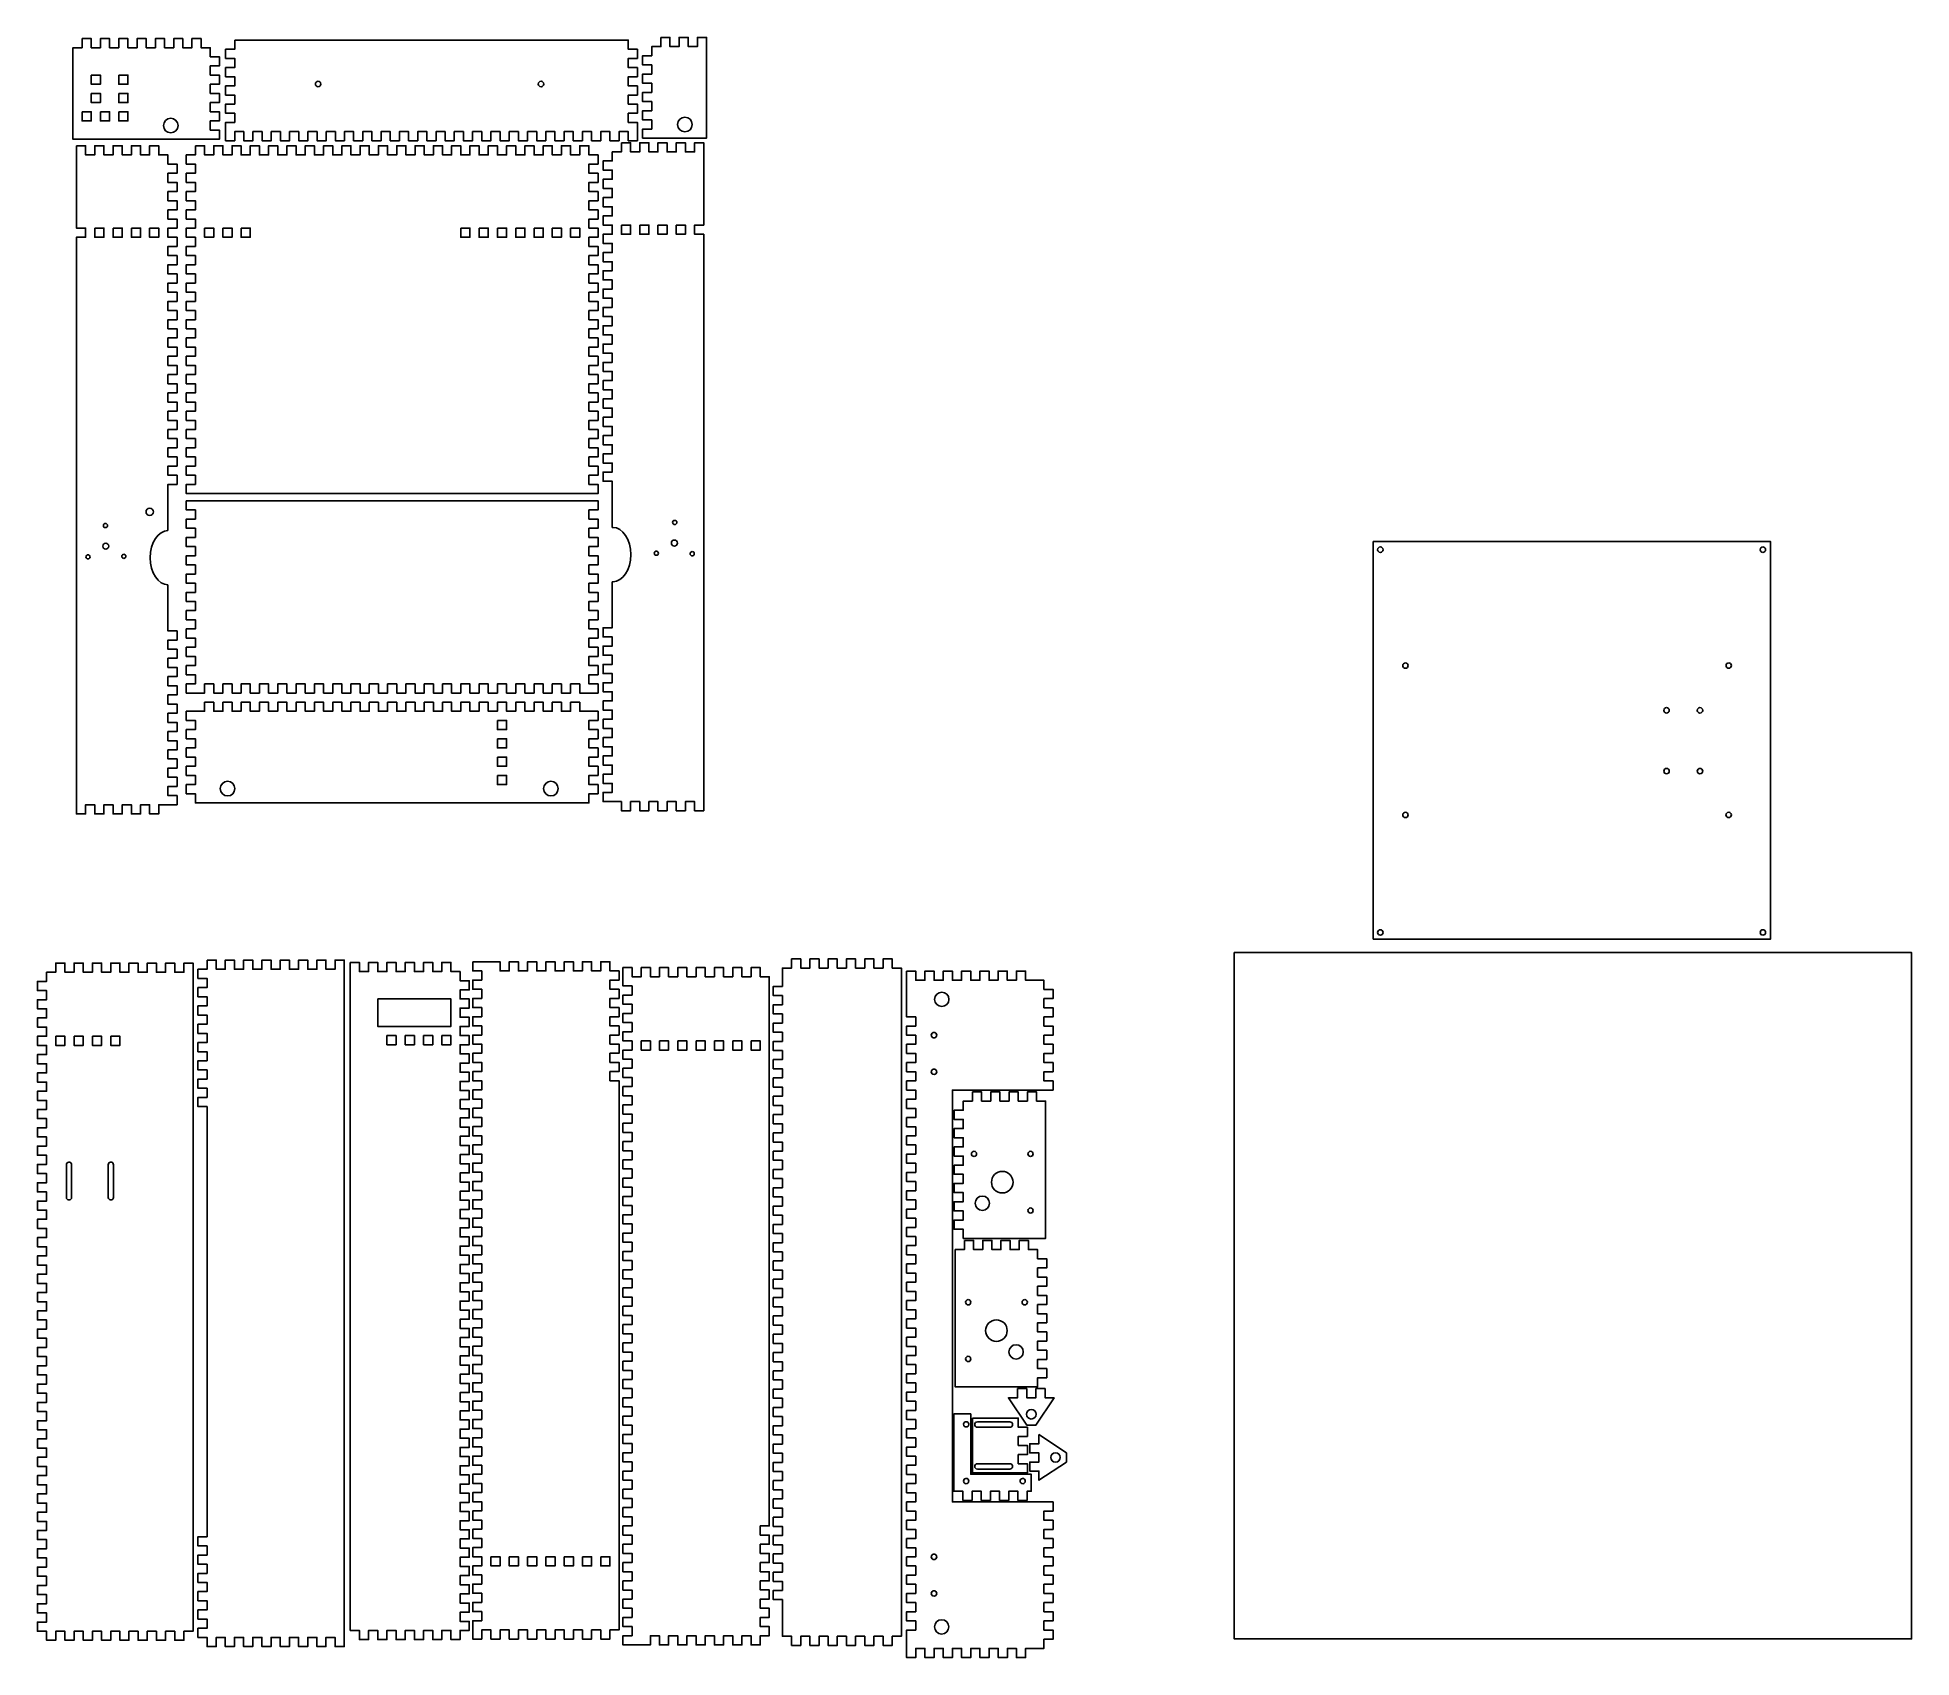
# Model space of a CAD drawing. Extents: x 9 to 1033, y 4 to 889.
import ezdxf

# ---------------------------------------------------------------- set-up
doc = ezdxf.new("R2010")
doc.units = 0
doc.layers.add('Layer_1', color=7, linetype='CONTINUOUS')

msp = doc.modelspace()

# ---------------------------------------------------------------- linework, layer by layer
at = {"layer": 'Layer_1', "color": 7}
for points in [[(33.117014, 888.606639), (33.117014, 883.606028), (28.116389, 883.606028), (28.116389, 873.604778), (28.116389, 868.604139), (28.116389, 833.608583), (83.123264, 833.608583), (93.124514, 833.608583), (98.116319, 833.608583), (103.116944, 833.608583), (108.117569, 833.608583), (108.117569, 838.609222), (103.116944, 838.609222), (103.116944, 843.609861), (108.117569, 843.609861), (108.117569, 848.610472), (103.116944, 848.610472), (103.116944, 853.611083), (108.117569, 853.611083), (108.117569, 858.611722), (103.116944, 858.611722), (103.116944, 863.612361), (108.117569, 863.612361), (108.117569, 868.604139), (103.116944, 868.604139), (103.116944, 873.604778), (108.117569, 873.604778), (108.117569, 878.605417), (103.116944, 878.605417), (103.116944, 883.606028), (98.116319, 883.606028), (98.116319, 888.606639), (93.124514, 888.606639), (93.124514, 883.606028), (88.123889, 883.606028), (88.123889, 888.606639), (83.123264, 888.606639), (83.123264, 883.606028), (78.122639, 883.606028), (78.122639, 888.606639), (73.122014, 888.606639), (73.122014, 883.606028), (68.121389, 883.606028), (68.121389, 888.606639), (63.120764, 888.606639), (63.120764, 883.606028), (58.120139, 883.606028), (58.120139, 888.606639), (53.119514, 888.606639), (53.119514, 883.606028), (48.118889, 883.606028), (48.118889, 888.606639), (43.118264, 888.606639), (43.118264, 883.606028), (38.117639, 883.606028), (38.117639, 888.606639), (33.117014, 888.606639), (33.117014, 888.606639)], [(116.451944, 887.742361), (116.451944, 882.741722), (111.451319, 882.741722), (111.451319, 877.749917), (116.451944, 877.749917), (116.451944, 872.749306), (111.451319, 872.749306), (111.451319, 867.748667), (116.451944, 867.748667), (116.451944, 862.748028), (111.451319, 862.748028), (111.451319, 857.747417), (116.451944, 857.747417), (116.451944, 852.746806), (111.451319, 852.746806), (111.451319, 847.746167), (116.451944, 847.746167), (116.451944, 842.745528), (111.451319, 842.745528), (111.451319, 837.744917), (111.451319, 832.744306), (116.451944, 832.744306), (116.451944, 837.744917), (121.452569, 837.744917), (121.452569, 832.744306), (126.453194, 832.744306), (126.453194, 837.744917), (131.445, 837.744917), (131.445, 832.744306), (136.445625, 832.744306), (136.445625, 837.744917), (141.44625, 837.744917), (141.44625, 832.744306), (146.446875, 832.744306), (146.446875, 837.744917), (151.4475, 837.744917), (151.4475, 832.744306), (156.448125, 832.744306), (156.448125, 837.744917), (161.44875, 837.744917), (161.44875, 832.744306), (166.449375, 832.744306), (166.449375, 837.744917), (171.45, 837.744917), (171.45, 832.744306), (176.450625, 832.744306), (176.450625, 837.744917), (181.45125, 837.744917), (181.45125, 832.744306), (186.451875, 832.744306), (186.451875, 837.744917), (191.4525, 837.744917), (191.4525, 832.744306), (196.453125, 832.744306), (196.453125, 837.744917), (201.444931, 837.744917), (201.444931, 832.744306), (206.445556, 832.744306), (206.445556, 837.744917), (211.446181, 837.744917), (211.446181, 832.744306), (216.446806, 832.744306), (216.446806, 837.744917), (221.447431, 837.744917), (221.447431, 832.744306), (226.448056, 832.744306), (226.448056, 837.744917), (231.448681, 837.744917), (231.448681, 832.744306), (236.449306, 832.744306), (236.449306, 837.744917), (241.449931, 837.744917), (241.449931, 832.744306), (246.450556, 832.744306), (246.450556, 837.744917), (251.451181, 837.744917), (251.451181, 832.744306), (256.451806, 832.744306), (256.451806, 837.744917), (261.452431, 837.744917), (261.452431, 832.744306), (266.453056, 832.744306), (266.453056, 837.744917), (271.444861, 837.744917), (271.444861, 832.744306), (276.445486, 832.744306), (276.445486, 837.744917), (281.446111, 837.744917), (281.446111, 832.744306), (286.44675, 832.744306), (286.44675, 837.744917), (291.447361, 837.744917), (291.447361, 832.744306), (296.447972, 832.744306), (296.447972, 837.744917), (301.448611, 837.744917), (301.448611, 832.744306), (306.44925, 832.744306), (306.44925, 837.744917), (311.449861, 837.744917), (311.449861, 832.744306), (316.450472, 832.744306), (316.450472, 837.744917), (321.451111, 837.744917), (321.451111, 832.744306), (326.45175, 832.744306), (326.45175, 837.744917), (331.452361, 837.744917), (331.452361, 832.744306), (336.452972, 832.744306), (336.452972, 842.745528), (331.452361, 842.745528), (331.452361, 847.746167), (336.452972, 847.746167), (336.452972, 852.746806), (331.452361, 852.746806), (331.452361, 857.747417), (336.452972, 857.747417), (336.452972, 862.748028), (331.452361, 862.748028), (331.452361, 867.748667), (336.452972, 867.748667), (336.452972, 872.749306), (331.452361, 872.749306), (331.452361, 877.749917), (336.452972, 877.749917), (336.452972, 882.741722), (331.452361, 882.741722), (331.452361, 887.742361), (321.451111, 887.742361), (116.451944, 887.742361), (116.451944, 887.742361)], [(349.285278, 889.171083), (349.285278, 884.170472), (344.284639, 884.170472), (344.284639, 879.169861), (339.284028, 879.169861), (339.284028, 874.169222), (344.284639, 874.169222), (344.284639, 869.168583), (339.284028, 869.168583), (339.284028, 864.176806), (344.284639, 864.176806), (344.284639, 859.176167), (339.284028, 859.176167), (339.284028, 854.175528), (344.284639, 854.175528), (344.284639, 849.174917), (339.284028, 849.174917), (339.284028, 844.174306), (344.284639, 844.174306), (344.284639, 839.173667), (339.284028, 839.173667), (339.284028, 834.173028), (344.284639, 834.173028), (349.285278, 834.173028), (374.279583, 834.173028), (374.279583, 879.169861), (374.279583, 884.170472), (374.279583, 889.171083), (369.278972, 889.171083), (369.278972, 884.170472), (364.278333, 884.170472), (364.278333, 889.171083), (359.286528, 889.171083), (359.286528, 884.170472), (354.285917, 884.170472), (354.285917, 889.171083), (349.285278, 889.171083), (349.285278, 889.171083)], [(38.117639, 868.604139), (43.118264, 868.604139), (43.118264, 863.612361), (38.117639, 863.612361), (38.117639, 868.604139), (38.117639, 868.604139)], [(53.119514, 868.604139), (58.120139, 868.604139), (58.120139, 863.612361), (53.119514, 863.612361), (53.119514, 868.604139), (53.119514, 868.604139)], [(162.022014, 865.226306), (162.022014, 865.226306)], [(283.836195, 865.226306), (283.836195, 865.226306)], [(38.117639, 858.611722), (43.118264, 858.611722), (43.118264, 853.611083), (38.117639, 853.611083), (38.117639, 858.611722), (38.117639, 858.611722)], [(53.119514, 858.611722), (58.120139, 858.611722), (58.120139, 853.611083), (53.119514, 853.611083), (53.119514, 858.611722), (53.119514, 858.611722)], [(33.117014, 848.610472), (38.117639, 848.610472), (38.117639, 843.609861), (33.117014, 843.609861), (33.117014, 848.610472), (33.117014, 848.610472)], [(43.118264, 848.610472), (48.118889, 848.610472), (48.118889, 843.609861), (43.118264, 843.609861), (43.118264, 848.610472), (43.118264, 848.610472)], [(53.119514, 848.610472), (58.120139, 848.610472), (58.120139, 843.609861), (53.119514, 843.609861), (53.119514, 848.610472), (53.119514, 848.610472)], [(81.553403, 845.047417), (81.553403, 845.047417)], [(362.42625, 845.6295), (362.42625, 845.6295)], [(30.00375, 829.997917), (30.00375, 824.997292), (30.00375, 785.001111), (35.004375, 785.001111), (35.004375, 780.000486), (30.00375, 780.000486), (30.00375, 469.997014), (30.00375, 464.996389), (35.004375, 464.996389), (35.004375, 469.997014), (39.996181, 469.997014), (39.996181, 464.996389), (44.996806, 464.996389), (44.996806, 469.997014), (49.997431, 469.997014), (49.997431, 464.996389), (54.998056, 464.996389), (54.998056, 469.997014), (59.998681, 469.997014), (59.998681, 464.996389), (64.999306, 464.996389), (64.999306, 469.997014), (69.999931, 469.997014), (69.999931, 464.996389), (75.000556, 464.996389), (75.000556, 469.997014), (80.01, 469.997014), (85.001806, 469.997014), (85.001806, 474.997639), (80.01, 474.997639), (80.01, 479.998264), (85.001806, 479.998264), (85.001806, 484.998889), (80.01, 484.998889), (80.01, 489.999514), (85.001806, 489.999514), (85.001806, 495.000139), (80.01, 495.000139), (80.01, 500.000764), (85.001806, 500.000764), (85.001806, 505.001389), (80.01, 505.001389), (80.01, 510.002014), (85.001806, 510.002014), (85.001806, 515.002639), (80.01, 515.002639), (80.01, 520.003264), (85.001806, 520.003264), (85.001806, 525.003889), (80.01, 525.003889), (80.01, 529.995694), (85.001806, 529.995694), (85.001806, 534.996319), (80.01, 534.996319), (80.01, 539.996944), (85.001806, 539.996944), (85.001806, 544.997569), (80.01, 544.997569), (80.01, 549.998194), (85.001806, 549.998194), (85.001806, 554.998819), (80.01, 554.998819), (80.01, 559.999444), (85.001806, 559.999444), (85.001806, 565.000069), (80.01, 565.000069), (80.01, 590.135486)], [(80.01, 619.804097), (80.01, 645.00125), (85.001806, 645.00125), (85.001806, 650.001875), (80.01, 650.001875), (80.01, 655.0025), (85.001806, 655.0025), (85.001806, 660.003125), (80.01, 660.003125), (80.01, 665.00375), (85.001806, 665.00375), (85.001806, 670.004375), (80.01, 670.004375), (80.01, 674.996181), (85.001806, 674.996181), (85.001806, 679.996806), (80.01, 679.996806), (80.01, 684.997431), (85.001806, 684.997431), (85.001806, 689.998056), (80.01, 689.998056), (80.01, 694.998681), (85.001806, 694.998681), (85.001806, 699.999306), (80.01, 699.999306), (80.01, 704.999931), (85.001806, 704.999931), (85.001806, 710.000556), (80.01, 710.000556), (80.01, 715.001181), (85.001806, 715.001181), (85.001806, 720.001806), (80.01, 720.001806), (80.01, 725.002431), (85.001806, 725.002431), (85.001806, 730.003056), (80.01, 730.003056), (80.01, 735.003681), (85.001806, 735.003681), (85.001806, 740.004306), (80.01, 740.004306), (80.01, 744.996111), (85.001806, 744.996111), (85.001806, 749.996736), (80.01, 749.996736), (80.01, 754.997361), (85.001806, 754.997361), (85.001806, 759.997986), (80.01, 759.997986), (80.01, 764.998611), (85.001806, 764.998611), (85.001806, 769.999236), (80.01, 769.999236), (80.01, 774.999861), (85.001806, 774.999861), (85.001806, 780.000486), (80.01, 780.000486), (80.01, 785.001111), (85.001806, 785.001111), (85.001806, 790.001736), (80.01, 790.001736), (80.01, 795.002361), (85.001806, 795.002361), (85.001806, 800.002986), (80.01, 800.002986), (80.01, 805.003611), (85.001806, 805.003611), (85.001806, 810.004236), (80.01, 810.004236), (80.01, 814.996042), (85.001806, 814.996042), (85.001806, 819.996667), (80.01, 819.996667), (80.01, 824.997292), (75.000556, 824.997292), (75.000556, 829.997917), (69.999931, 829.997917), (69.999931, 824.997292), (64.999306, 824.997292), (64.999306, 829.997917), (59.998681, 829.997917), (59.998681, 824.997292), (54.998056, 824.997292), (54.998056, 829.997917), (49.997431, 829.997917), (49.997431, 824.997292), (44.996806, 824.997292), (44.996806, 829.997917), (39.996181, 829.997917), (39.996181, 824.997292), (35.004375, 824.997292), (35.004375, 829.997917), (30.00375, 829.997917), (30.00375, 829.997917)], [(95.003056, 829.997917), (95.003056, 824.997292), (90.002431, 824.997292), (90.002431, 819.996667), (95.003056, 819.996667), (95.003056, 814.996042), (90.002431, 814.996042), (90.002431, 810.004236), (95.003056, 810.004236), (95.003056, 805.003611), (90.002431, 805.003611), (90.002431, 800.002986), (95.003056, 800.002986), (95.003056, 795.002361), (90.002431, 795.002361), (90.002431, 790.001736), (95.003056, 790.001736), (95.003056, 785.001111), (90.002431, 785.001111), (90.002431, 780.000486), (95.003056, 780.000486), (95.003056, 774.999861), (90.002431, 774.999861), (90.002431, 769.999236), (95.003056, 769.999236), (95.003056, 764.998611), (90.002431, 764.998611), (90.002431, 759.997986), (95.003056, 759.997986), (95.003056, 754.997361), (90.002431, 754.997361), (90.002431, 749.996736), (95.003056, 749.996736), (95.003056, 744.996111), (90.002431, 744.996111), (90.002431, 740.004306), (95.003056, 740.004306), (95.003056, 735.003681), (90.002431, 735.003681), (90.002431, 730.003056), (95.003056, 730.003056), (95.003056, 725.002431), (90.002431, 725.002431), (90.002431, 720.001806), (95.003056, 720.001806), (95.003056, 715.001181), (90.002431, 715.001181), (90.002431, 710.000556), (95.003056, 710.000556), (95.003056, 704.999931), (90.002431, 704.999931), (90.002431, 699.999306), (95.003056, 699.999306), (95.003056, 694.998681), (90.002431, 694.998681), (90.002431, 689.998056), (95.003056, 689.998056), (95.003056, 684.997431), (90.002431, 684.997431), (90.002431, 679.996806), (95.003056, 679.996806), (95.003056, 674.996181), (90.002431, 674.996181), (90.002431, 670.004375), (95.003056, 670.004375), (95.003056, 665.00375), (90.002431, 665.00375), (90.002431, 660.003125), (95.003056, 660.003125), (95.003056, 655.0025), (90.002431, 655.0025), (90.002431, 650.001875), (95.003056, 650.001875), (95.003056, 645.00125), (90.002431, 645.00125), (90.002431, 640.000625), (300.002222, 640.000625), (305.002861, 640.000625), (310.003472, 640.000625), (315.004083, 640.000625), (315.004083, 645.00125), (310.003472, 645.00125), (310.003472, 650.001875), (315.004083, 650.001875), (315.004083, 655.0025), (310.003472, 655.0025), (310.003472, 660.003125), (315.004083, 660.003125), (315.004083, 665.00375), (310.003472, 665.00375), (310.003472, 670.004375), (315.004083, 670.004375), (315.004083, 674.996181), (310.003472, 674.996181), (310.003472, 679.996806), (315.004083, 679.996806), (315.004083, 684.997431), (310.003472, 684.997431), (310.003472, 689.998056), (315.004083, 689.998056), (315.004083, 694.998681), (310.003472, 694.998681), (310.003472, 699.999306), (315.004083, 699.999306), (315.004083, 704.999931), (310.003472, 704.999931), (310.003472, 710.000556), (315.004083, 710.000556), (315.004083, 715.001181), (310.003472, 715.001181), (310.003472, 720.001806), (315.004083, 720.001806), (315.004083, 725.002431), (310.003472, 725.002431), (310.003472, 730.003056), (315.004083, 730.003056), (315.004083, 735.003681), (310.003472, 735.003681), (310.003472, 740.004306), (315.004083, 740.004306), (315.004083, 744.996111), (310.003472, 744.996111), (310.003472, 749.996736), (315.004083, 749.996736), (315.004083, 754.997361), (310.003472, 754.997361), (310.003472, 759.997986), (315.004083, 759.997986), (315.004083, 764.998611), (310.003472, 764.998611), (310.003472, 769.999236), (315.004083, 769.999236), (315.004083, 774.999861), (310.003472, 774.999861), (310.003472, 780.000486), (315.004083, 780.000486), (315.004083, 785.001111), (310.003472, 785.001111), (310.003472, 790.001736), (315.004083, 790.001736), (315.004083, 795.002361), (310.003472, 795.002361), (310.003472, 800.002986), (315.004083, 800.002986), (315.004083, 805.003611), (310.003472, 805.003611), (310.003472, 810.004236), (315.004083, 810.004236), (315.004083, 814.996042), (310.003472, 814.996042), (310.003472, 819.996667), (315.004083, 819.996667), (315.004083, 824.997292), (310.003472, 824.997292), (310.003472, 829.997917), (305.002861, 829.997917), (305.002861, 824.997292), (300.002222, 824.997292), (300.002222, 829.997917), (295.001583, 829.997917), (295.001583, 824.997292), (290.000972, 824.997292), (290.000972, 829.997917), (285.000361, 829.997917), (285.000361, 824.997292), (279.999722, 824.997292), (279.999722, 829.997917), (274.999097, 829.997917), (274.999097, 824.997292), (269.998472, 824.997292), (269.998472, 829.997917), (264.997847, 829.997917), (264.997847, 824.997292), (259.997222, 824.997292), (259.997222, 829.997917), (254.996597, 829.997917), (254.996597, 824.997292), (249.995972, 824.997292), (249.995972, 829.997917), (245.004167, 829.997917), (245.004167, 824.997292), (240.003542, 824.997292), (240.003542, 829.997917), (235.002917, 829.997917), (235.002917, 824.997292), (230.002292, 824.997292), (230.002292, 829.997917), (225.001667, 829.997917), (225.001667, 824.997292), (220.001042, 824.997292), (220.001042, 829.997917), (215.000417, 829.997917), (215.000417, 824.997292), (209.999792, 824.997292), (209.999792, 829.997917), (204.999167, 829.997917), (204.999167, 824.997292), (199.998542, 824.997292), (199.998542, 829.997917), (194.997917, 829.997917), (194.997917, 824.997292), (189.997292, 824.997292), (189.997292, 829.997917), (184.996667, 829.997917), (184.996667, 824.997292), (179.996042, 824.997292), (179.996042, 829.997917), (175.004236, 829.997917), (175.004236, 824.997292), (170.003611, 824.997292), (170.003611, 829.997917), (165.002986, 829.997917), (165.002986, 824.997292), (160.002361, 824.997292), (160.002361, 829.997917), (155.001736, 829.997917), (155.001736, 824.997292), (150.001111, 824.997292), (150.001111, 829.997917), (145.000486, 829.997917), (145.000486, 824.997292), (139.999861, 824.997292), (139.999861, 829.997917), (134.999236, 829.997917), (134.999236, 824.997292), (129.998611, 824.997292), (129.998611, 829.997917), (124.997986, 829.997917), (124.997986, 824.997292), (119.997361, 824.997292), (119.997361, 829.997917), (114.996736, 829.997917), (114.996736, 824.997292), (109.996111, 824.997292), (109.996111, 829.997917), (105.004306, 829.997917), (105.004306, 824.997292), (100.003681, 824.997292), (100.003681, 829.997917), (95.003056, 829.997917), (95.003056, 829.997917)], [(327.730556, 831.694778), (327.730556, 826.694139), (322.729916, 826.694139), (322.729916, 821.693528), (317.738139, 821.693528), (317.738139, 816.692917), (322.729916, 816.692917), (322.729916, 811.701083), (317.738139, 811.701083), (317.738139, 806.700472), (322.729916, 806.700472), (322.729916, 801.699861), (317.738139, 801.699861), (317.738139, 796.699222), (322.729916, 796.699222), (322.729916, 791.698583), (317.738139, 791.698583), (317.738139, 786.697972), (322.729916, 786.697972), (322.729916, 781.697361), (317.738139, 781.697361), (317.738139, 776.696722), (322.729916, 776.696722), (322.729916, 771.696083), (317.738139, 771.696083), (317.738139, 766.695472), (322.729916, 766.695472), (322.729916, 761.694861), (317.738139, 761.694861), (317.738139, 756.694222), (322.729916, 756.694222), (322.729916, 751.693583), (317.738139, 751.693583), (317.738139, 746.692972), (322.729916, 746.692972), (322.729916, 741.701167), (317.738139, 741.701167), (317.738139, 736.700528), (322.729916, 736.700528), (322.729916, 731.699917), (317.738139, 731.699917), (317.738139, 726.699306), (322.729916, 726.699306), (322.729916, 721.698667), (317.738139, 721.698667), (317.738139, 716.698028), (322.729916, 716.698028), (322.729916, 711.697417), (317.738139, 711.697417), (317.738139, 706.696806), (322.729916, 706.696806), (322.729916, 701.696167), (317.738139, 701.696167), (317.738139, 696.695528), (322.729916, 696.695528), (322.729916, 691.694917), (317.738139, 691.694917), (317.738139, 686.694306), (322.729916, 686.694306), (322.729916, 681.693667), (317.738139, 681.693667), (317.738139, 676.693028), (322.729916, 676.693028), (322.729916, 671.70125), (317.738139, 671.70125), (317.738139, 666.700611), (322.729916, 666.700611), (322.729916, 661.699972), (317.738139, 661.699972), (317.738139, 656.699361), (322.729916, 656.699361), (322.729916, 651.69875), (317.738139, 651.69875), (317.738139, 646.698111), (322.729916, 646.698111), (322.729916, 621.483305)], [(322.729916, 591.849972), (322.729916, 566.696931), (317.738139, 566.696931), (317.738139, 561.696306), (322.729916, 561.696306), (322.729916, 556.695681), (317.738139, 556.695681), (317.738139, 551.695056), (322.729916, 551.695056), (322.729916, 546.694431), (317.738139, 546.694431), (317.738139, 541.693806), (322.729916, 541.693806), (322.729916, 536.693181), (317.738139, 536.693181), (317.738139, 531.692556), (322.729916, 531.692556), (322.729916, 526.70075), (317.738139, 526.70075), (317.738139, 521.700125), (322.729916, 521.700125), (322.729916, 516.6995), (317.738139, 516.6995), (317.738139, 511.698875), (322.729916, 511.698875), (322.729916, 506.69825), (317.738139, 506.69825), (317.738139, 501.697625), (322.729916, 501.697625), (322.729916, 496.697), (317.738139, 496.697), (317.738139, 491.696375), (322.729916, 491.696375), (322.729916, 486.69575), (317.738139, 486.69575), (317.738139, 481.695125), (322.729916, 481.695125), (322.729916, 476.6945), (317.738139, 476.6945), (317.738139, 471.693875), (322.729916, 471.693875), (327.730556, 471.693875), (327.730556, 466.69325), (332.731195, 466.69325), (332.731195, 471.693875), (337.731806, 471.693875), (337.731806, 466.69325), (342.732416, 466.69325), (342.732416, 471.693875), (347.733056, 471.693875), (347.733056, 466.69325), (352.733695, 466.69325), (352.733695, 471.693875), (357.734306, 471.693875), (357.734306, 466.69325), (362.734916, 466.69325), (362.734916, 471.693875), (367.735556, 471.693875), (367.735556, 466.69325), (372.736195, 466.69325), (372.736195, 471.693875), (372.736195, 781.697361), (367.735556, 781.697361), (367.735556, 786.697972), (372.736195, 786.697972), (372.736195, 826.694139), (372.736195, 831.694778), (367.735556, 831.694778), (367.735556, 826.694139), (362.734916, 826.694139), (362.734916, 831.694778), (357.734306, 831.694778), (357.734306, 826.694139), (352.733695, 826.694139), (352.733695, 831.694778), (347.733056, 831.694778), (347.733056, 826.694139), (342.732416, 826.694139), (342.732416, 831.694778), (337.731806, 831.694778), (337.731806, 826.694139), (332.731195, 826.694139), (332.731195, 831.694778), (327.730556, 831.694778), (327.730556, 831.694778)], [(39.996181, 785.001111), (44.996806, 785.001111), (44.996806, 780.000486), (39.996181, 780.000486), (39.996181, 785.001111), (39.996181, 785.001111)], [(49.997431, 785.001111), (54.998056, 785.001111), (54.998056, 780.000486), (49.997431, 780.000486), (49.997431, 785.001111), (49.997431, 785.001111)], [(59.998681, 785.001111), (64.999306, 785.001111), (64.999306, 780.000486), (59.998681, 780.000486), (59.998681, 785.001111), (59.998681, 785.001111)], [(69.999931, 785.001111), (75.000556, 785.001111), (75.000556, 780.000486), (69.999931, 780.000486), (69.999931, 785.001111), (69.999931, 785.001111)], [(100.003681, 785.001111), (105.004306, 785.001111), (105.004306, 780.000486), (100.003681, 780.000486), (100.003681, 785.001111), (100.003681, 785.001111)], [(109.996111, 785.001111), (114.996736, 785.001111), (114.996736, 780.000486), (109.996111, 780.000486), (109.996111, 785.001111), (109.996111, 785.001111)], [(119.997361, 785.001111), (124.997986, 785.001111), (124.997986, 780.000486), (119.997361, 780.000486), (119.997361, 785.001111), (119.997361, 785.001111)], [(240.003542, 785.001111), (245.004167, 785.001111), (245.004167, 780.000486), (240.003542, 780.000486), (240.003542, 785.001111), (240.003542, 785.001111)], [(249.995972, 785.001111), (254.996597, 785.001111), (254.996597, 780.000486), (249.995972, 780.000486), (249.995972, 785.001111), (249.995972, 785.001111)], [(259.997222, 785.001111), (264.997847, 785.001111), (264.997847, 780.000486), (259.997222, 780.000486), (259.997222, 785.001111), (259.997222, 785.001111)], [(269.998472, 785.001111), (274.999097, 785.001111), (274.999097, 780.000486), (269.998472, 780.000486), (269.998472, 785.001111), (269.998472, 785.001111)], [(279.999722, 785.001111), (285.000361, 785.001111), (285.000361, 780.000486), (279.999722, 780.000486), (279.999722, 785.001111), (279.999722, 785.001111)], [(290.000972, 785.001111), (295.001583, 785.001111), (295.001583, 780.000486), (290.000972, 780.000486), (290.000972, 785.001111), (290.000972, 785.001111)], [(300.002222, 785.001111), (305.002861, 785.001111), (305.002861, 780.000486), (300.002222, 780.000486), (300.002222, 785.001111), (300.002222, 785.001111)], [(327.730556, 786.697972), (332.731195, 786.697972), (332.731195, 781.697361), (327.730556, 781.697361), (327.730556, 786.697972), (327.730556, 786.697972)], [(337.731806, 786.697972), (342.732416, 786.697972), (342.732416, 781.697361), (337.731806, 781.697361), (337.731806, 786.697972), (337.731806, 786.697972)], [(347.733056, 786.697972), (352.733695, 786.697972), (352.733695, 781.697361), (347.733056, 781.697361), (347.733056, 786.697972), (347.733056, 786.697972)], [(357.734306, 786.697972), (362.734916, 786.697972), (362.734916, 781.697361), (357.734306, 781.697361), (357.734306, 786.697972), (357.734306, 786.697972)], [(90.002431, 636.044222), (90.002431, 631.043583), (95.003056, 631.043583), (95.003056, 626.042972), (90.002431, 626.042972), (90.002431, 621.042361), (95.003056, 621.042361), (95.003056, 616.041722), (90.002431, 616.041722), (90.002431, 611.041083), (95.003056, 611.041083), (95.003056, 606.040472), (90.002431, 606.040472), (90.002431, 601.039861), (95.003056, 601.039861), (95.003056, 596.039222), (90.002431, 596.039222), (90.002431, 591.047417), (95.003056, 591.047417), (95.003056, 586.046806), (90.002431, 586.046806), (90.002431, 581.046167), (95.003056, 581.046167), (95.003056, 576.045542), (90.002431, 576.045542), (90.002431, 571.044917), (95.003056, 571.044917), (95.003056, 566.044292), (90.002431, 566.044292), (90.002431, 561.043667), (95.003056, 561.043667), (95.003056, 556.043042), (90.002431, 556.043042), (90.002431, 551.042417), (95.003056, 551.042417), (95.003056, 546.041792), (90.002431, 546.041792), (90.002431, 541.041167), (95.003056, 541.041167), (95.003056, 536.040542), (90.002431, 536.040542), (90.002431, 531.039917), (100.003681, 531.039917), (100.003681, 536.040542), (105.004306, 536.040542), (105.004306, 531.039917), (109.996111, 531.039917), (109.996111, 536.040542), (114.996736, 536.040542), (114.996736, 531.039917), (119.997361, 531.039917), (119.997361, 536.040542), (124.997986, 536.040542), (124.997986, 531.039917), (129.998611, 531.039917), (129.998611, 536.040542), (134.999236, 536.040542), (134.999236, 531.039917), (139.999861, 531.039917), (139.999861, 536.040542), (145.000486, 536.040542), (145.000486, 531.039917), (150.001111, 531.039917), (150.001111, 536.040542), (155.001736, 536.040542), (155.001736, 531.039917), (160.002361, 531.039917), (160.002361, 536.040542), (165.002986, 536.040542), (165.002986, 531.039917), (170.003611, 531.039917), (170.003611, 536.040542), (175.004236, 536.040542), (175.004236, 531.039917), (179.996042, 531.039917), (179.996042, 536.040542), (184.996667, 536.040542), (184.996667, 531.039917), (189.997292, 531.039917), (189.997292, 536.040542), (194.997917, 536.040542), (194.997917, 531.039917), (199.998542, 531.039917), (199.998542, 536.040542), (204.999167, 536.040542), (204.999167, 531.039917), (209.999792, 531.039917), (209.999792, 536.040542), (215.000417, 536.040542), (215.000417, 531.039917), (220.001042, 531.039917), (220.001042, 536.040542), (225.001667, 536.040542), (225.001667, 531.039917), (230.002292, 531.039917), (230.002292, 536.040542), (235.002917, 536.040542), (235.002917, 531.039917), (240.003542, 531.039917), (240.003542, 536.040542), (245.004167, 536.040542), (245.004167, 531.039917), (249.995972, 531.039917), (249.995972, 536.040542), (254.996597, 536.040542), (254.996597, 531.039917), (259.997222, 531.039917), (259.997222, 536.040542), (264.997847, 536.040542), (264.997847, 531.039917), (269.998472, 531.039917), (269.998472, 536.040542), (274.999097, 536.040542), (274.999097, 531.039917), (279.999722, 531.039917), (279.999722, 536.040542), (285.000361, 536.040542), (285.000361, 531.039917), (290.000972, 531.039917), (290.000972, 536.040542), (295.001583, 536.040542), (295.001583, 531.039917), (300.002222, 531.039917), (300.002222, 536.040542), (305.002861, 536.040542), (305.002861, 531.039917), (315.004083, 531.039917), (315.004083, 536.040542), (310.003472, 536.040542), (310.003472, 541.041167), (315.004083, 541.041167), (315.004083, 546.041792), (310.003472, 546.041792), (310.003472, 551.042417), (315.004083, 551.042417), (315.004083, 556.043042), (310.003472, 556.043042), (310.003472, 561.043667), (315.004083, 561.043667), (315.004083, 566.044292), (310.003472, 566.044292), (310.003472, 571.044917), (315.004083, 571.044917), (315.004083, 576.045542), (310.003472, 576.045542), (310.003472, 581.046167), (315.004083, 581.046167), (315.004083, 586.046806), (310.003472, 586.046806), (310.003472, 591.047417), (315.004083, 591.047417), (315.004083, 596.039222), (310.003472, 596.039222), (310.003472, 601.039861), (315.004083, 601.039861), (315.004083, 606.040472), (310.003472, 606.040472), (310.003472, 611.041083), (315.004083, 611.041083), (315.004083, 616.041722), (310.003472, 616.041722), (310.003472, 621.042361), (315.004083, 621.042361), (315.004083, 626.042972), (310.003472, 626.042972), (310.003472, 631.043583), (315.004083, 631.043583), (315.004083, 636.044222), (305.002861, 636.044222), (90.002431, 636.044222), (90.002431, 636.044222)], [(70.017569, 632.001389), (70.017569, 632.001389)], [(356.887639, 625.372694), (356.887639, 625.372694)], [(45.843472, 623.675833), (45.843472, 623.675833)], [(356.693611, 614.612972), (356.693611, 614.612972)], [(36.300833, 606.574931), (36.300833, 606.574931)], [(46.0375, 612.916111), (46.0375, 612.916111)], [(55.897639, 606.865972), (55.897639, 606.865972)], [(346.833472, 608.562833), (346.833472, 608.562833)], [(366.430278, 608.271806), (366.430278, 608.271806)], [(738.531472, 613.731028), (738.531472, 396.640403), (955.622083, 396.640403), (955.622083, 613.731028), (738.531472, 613.731028), (738.531472, 613.731028)], [(742.412028, 610.847084), (742.412028, 610.847084)], [(951.397584, 610.847084), (951.397584, 610.847084)], [(756.108611, 547.505819), (756.108611, 547.505819)], [(932.735639, 547.541097), (932.735639, 547.541097)], [(100.003681, 526.039292), (100.003681, 521.038667), (95.003056, 521.038667), (95.003056, 521.047472), (90.002431, 521.047472), (90.002431, 521.038667), (90.002431, 516.038042), (95.003056, 516.038042), (95.003056, 511.037417), (90.002431, 511.037417), (90.002431, 506.036792), (95.003056, 506.036792), (95.003056, 501.036167), (90.002431, 501.036167), (90.002431, 496.035542), (95.003056, 496.035542), (95.003056, 491.034917), (90.002431, 491.034917), (90.002431, 486.034292), (95.003056, 486.034292), (95.003056, 481.033667), (90.002431, 481.033667), (90.002431, 476.041861), (95.003056, 476.041861), (95.003056, 471.041236), (279.999722, 471.041236), (295.001583, 471.041236), (300.002222, 471.041236), (310.003472, 471.041236), (310.003472, 476.041861), (315.004083, 476.041861), (315.004083, 481.042486), (310.003472, 481.042486), (310.003472, 486.043111), (315.004083, 486.043111), (315.004083, 491.043736), (310.003472, 491.043736), (310.003472, 496.044361), (315.004083, 496.044361), (315.004083, 501.044986), (310.003472, 501.044986), (310.003472, 506.045611), (315.004083, 506.045611), (315.004083, 511.046236), (310.003472, 511.046236), (310.003472, 516.046861), (315.004083, 516.046861), (315.004083, 521.047486), (310.003472, 521.047486), (305.002861, 521.047486), (305.002861, 526.039292), (300.002222, 526.039292), (300.002222, 521.047486), (300.002222, 521.038681), (295.001583, 521.038681), (295.001583, 526.039306), (290.000972, 526.039306), (290.000972, 521.038681), (285.000361, 521.038681), (285.000361, 526.039306), (279.999722, 526.039306), (279.999722, 521.038681), (274.999097, 521.038681), (274.999097, 526.039306), (269.998472, 526.039306), (269.998472, 521.038681), (264.997847, 521.038681), (264.997847, 526.039306), (259.997222, 526.039306), (259.997222, 521.038681), (254.996597, 521.038681), (254.996597, 526.039306), (249.995972, 526.039306), (249.995972, 521.038681), (245.004167, 521.038681), (245.004167, 526.039306), (240.003542, 526.039306), (240.003542, 521.038681), (235.002917, 521.038681), (235.002917, 526.039306), (230.002292, 526.039306), (230.002292, 521.038681), (225.001667, 521.038681), (225.001667, 526.039306), (220.001042, 526.039306), (220.001042, 521.038681), (215.000417, 521.038681), (215.000417, 526.039306), (209.999792, 526.039306), (209.999792, 521.038681), (204.999167, 521.038681), (204.999167, 526.039306), (199.998542, 526.039306), (199.998542, 521.038681), (194.997917, 521.038681), (194.997917, 526.039306), (189.997292, 526.039306), (189.997292, 521.038681), (184.996667, 521.038681), (184.996667, 526.039306), (179.996042, 526.039306), (179.996042, 521.038681), (175.004236, 521.038681), (175.004236, 526.039306), (170.003611, 526.039306), (170.003611, 521.038681), (165.002986, 521.038681), (165.002986, 526.039306), (160.002361, 526.039306), (160.002361, 521.038681), (155.001736, 521.038681), (155.001736, 526.039306), (150.001111, 526.039306), (150.001111, 521.038681), (145.000486, 521.038681), (145.000486, 526.039306), (139.999861, 526.039306), (139.999861, 521.038681), (134.999236, 521.038681), (134.999236, 526.039306), (129.998611, 526.039306), (129.998611, 521.038681), (124.997986, 521.038681), (124.997986, 526.039306), (119.997361, 526.039306), (119.997361, 521.038681), (114.996736, 521.038681), (114.996736, 526.039306), (109.996111, 526.039306), (109.996111, 521.038681), (105.004306, 521.038681), (105.004306, 526.039306), (100.003681, 526.039306), (100.003681, 526.039292)], [(898.763139, 523.040681), (898.763139, 523.040681)], [(917.019361, 523.040681), (917.019361, 523.040681)], [(259.997222, 516.046861), (264.997847, 516.046861), (264.997847, 511.046236), (259.997222, 511.046236), (259.997222, 516.046861), (259.997222, 516.046861)], [(259.997222, 506.045611), (264.997847, 506.045611), (264.997847, 501.044986), (259.997222, 501.044986), (259.997222, 506.045611), (259.997222, 506.045611)], [(259.997222, 496.044361), (264.997847, 496.044361), (264.997847, 491.043736), (259.997222, 491.043736), (259.997222, 496.044361), (259.997222, 496.044361)], [(112.562569, 482.806375), (112.562569, 482.806375)], [(259.997222, 486.043111), (264.997847, 486.043111), (264.997847, 481.042486), (259.997222, 481.042486), (259.997222, 486.043111), (259.997222, 486.043111)], [(289.233695, 482.806375), (289.233695, 482.806375)], [(898.763139, 489.853111), (898.763139, 489.853111)], [(917.019361, 489.853111), (917.019361, 489.853111)], [(756.108611, 465.925958), (756.108611, 465.925958)], [(932.726806, 465.925958), (932.726806, 465.925958)], [(742.412028, 401.729222), (742.412028, 401.729222)], [(951.397584, 401.729222), (951.397584, 401.729222)], [(662.596028, 389.258528), (662.596028, 69.262625), (662.596028, 19.265194), (662.596028, 14.264584), (1032.598194, 14.264584), (1032.598194, 19.265194), (1032.598194, 69.262625), (1032.598194, 389.258528), (662.596028, 389.258528), (662.596028, 389.258528)], [(18.714861, 383.517069), (18.714861, 378.516444), (13.714236, 378.516444), (13.714236, 373.515819), (8.713611, 373.515819), (8.713611, 368.515194), (13.714236, 368.515194), (13.714236, 363.514569), (8.713611, 363.514569), (8.713611, 358.513944), (13.714236, 358.513944), (13.714236, 353.513319), (8.713611, 353.513319), (8.713611, 348.512694), (13.714236, 348.512694), (13.714236, 343.520889), (13.714236, 343.512084), (8.713611, 343.512084), (8.713611, 338.520278), (13.714236, 338.520278), (13.714236, 333.519653), (8.713611, 333.519653), (8.713611, 328.519028), (13.714236, 328.519028), (13.714236, 323.518403), (8.713611, 323.518403), (8.713611, 318.517778), (13.714236, 318.517778), (13.714236, 313.517153), (8.713611, 313.517153), (8.713611, 308.516528), (13.714236, 308.516528), (13.714236, 303.515903), (8.713611, 303.515903), (8.713611, 298.515278), (13.714236, 298.515278), (13.714236, 293.514653), (8.713611, 293.514653), (8.713611, 288.514028), (13.714236, 288.514028), (13.714236, 283.513403), (8.713611, 283.513403), (8.713611, 278.512778), (13.714236, 278.512778), (13.714236, 273.512153), (8.713611, 273.512153), (8.713611, 268.511528), (13.714236, 268.511528), (13.714236, 263.519722), (8.713611, 263.519722), (8.713611, 258.519097), (13.714236, 258.519097), (13.714236, 253.518472), (8.713611, 253.518472), (8.713611, 248.517847), (13.714236, 248.517847), (13.714236, 243.517222), (8.713611, 243.517222), (8.713611, 238.516597), (13.714236, 238.516597), (13.714236, 233.515972), (8.713611, 233.515972), (8.713611, 228.515347), (13.714236, 228.515347), (13.714236, 223.514722), (8.713611, 223.514722), (8.713611, 218.514097), (13.714236, 218.514097), (13.714236, 213.513472), (8.713611, 213.513472), (8.713611, 208.512847), (13.714236, 208.512847), (13.714236, 203.512222), (8.713611, 203.512222), (8.713611, 198.511597), (13.714236, 198.511597), (13.714236, 193.519792), (8.713611, 193.519792), (8.713611, 188.519167), (13.714236, 188.519167), (13.714236, 183.518542), (8.713611, 183.518542), (8.713611, 178.517917), (13.714236, 178.517917), (13.714236, 173.517292), (8.713611, 173.517292), (8.713611, 168.516667), (13.714236, 168.516667), (13.714236, 163.516042), (8.713611, 163.516042), (8.713611, 158.515417), (13.714236, 158.515417), (13.714236, 153.514792), (8.713611, 153.514792), (8.713611, 148.514167), (13.714236, 148.514167), (13.714236, 143.513542), (8.713611, 143.513542), (8.713611, 138.512917), (13.714236, 138.512917), (13.714236, 133.512292), (8.713611, 133.512292), (8.713611, 128.511667), (13.714236, 128.511667), (13.714236, 123.519861), (8.713611, 123.519861), (8.713611, 118.519236), (13.714236, 118.519236), (13.714236, 113.518611), (8.713611, 113.518611), (8.713611, 108.517986), (13.714236, 108.517986), (13.714236, 103.517361), (8.713611, 103.517361), (8.713611, 98.516736), (13.714236, 98.516736), (13.714236, 93.516111), (8.713611, 93.516111), (8.713611, 88.515486), (13.714236, 88.515486), (13.714236, 83.514861), (8.713611, 83.514861), (8.713611, 78.514236), (13.714236, 78.514236), (13.714236, 73.513611), (8.713611, 73.513611), (8.713611, 68.512986), (13.714236, 68.512986), (13.714236, 63.512361), (8.713611, 63.512361), (8.713611, 58.511736), (13.714236, 58.511736), (13.714236, 53.519931), (8.713611, 53.519931), (8.713611, 48.519306), (13.714236, 48.519306), (13.714236, 43.518681), (8.713611, 43.518681), (8.713611, 38.518056), (13.714236, 38.518056), (13.714236, 33.517431), (8.713611, 33.517431), (8.713611, 28.516806), (13.714236, 28.516806), (13.714236, 23.516181), (8.713611, 23.516181), (8.713611, 18.515556), (13.714236, 18.515556), (13.714236, 13.514931), (18.714861, 13.514931), (18.714861, 18.515556), (23.715486, 18.515556), (23.715486, 13.514931), (28.707292, 13.514931), (28.707292, 18.515556), (33.707917, 18.515556), (33.707917, 13.514931), (38.708542, 13.514931), (38.708542, 18.515556), (43.709167, 18.515556), (43.709167, 13.514931), (48.709792, 13.514931), (48.709792, 18.515556), (53.710417, 18.515556), (53.710417, 13.514931), (58.711042, 13.514931), (58.711042, 18.515556), (63.711667, 18.515556), (63.711667, 13.514931), (68.712292, 13.514931), (68.712292, 18.515556), (73.712917, 18.515556), (73.712917, 13.514931), (78.713542, 13.514931), (78.713542, 18.515556), (83.714167, 18.515556), (83.714167, 13.514931), (88.714792, 13.514931), (88.714792, 18.515556), (93.715417, 18.515556), (93.715417, 378.516459), (93.715417, 383.517084), (88.714792, 383.517084), (88.714792, 378.516459), (83.714167, 378.516459), (83.714167, 383.517084), (78.713542, 383.517084), (78.713542, 378.516459), (73.712917, 378.516459), (73.712917, 383.517084), (68.712292, 383.517084), (68.712292, 378.516459), (63.711667, 378.516459), (63.711667, 383.517084), (58.711042, 383.517084), (58.711042, 378.516459), (53.710417, 378.516459), (53.710417, 383.517084), (48.709792, 383.517084), (48.709792, 378.516459), (43.709167, 378.516459), (43.709167, 383.517084), (38.708542, 383.517084), (38.708542, 378.516459), (33.707917, 378.516459), (33.707917, 383.517084), (28.707292, 383.517084), (28.707292, 378.516459), (23.715486, 378.516459), (23.715486, 383.517084), (18.714861, 383.517084), (18.714861, 383.517069)], [(101.344236, 385.104569), (101.344236, 380.103944), (96.343611, 380.103944), (96.343611, 375.103319), (101.344236, 375.103319), (101.344236, 370.102694), (96.343611, 370.102694), (96.343611, 365.110889), (101.344236, 365.110889), (101.344236, 360.110264), (96.343611, 360.110264), (96.343611, 355.109639), (101.344236, 355.109639), (101.344236, 350.109014), (96.343611, 350.109014), (96.343611, 345.108389), (101.344236, 345.108389), (101.344236, 340.107764), (96.343611, 340.107764), (96.343611, 335.107139), (101.344236, 335.107139), (101.344236, 330.106514), (96.343611, 330.106514), (96.343611, 325.105889), (101.344236, 325.105889), (101.344236, 320.105264), (96.343611, 320.105264), (96.343611, 315.104639), (101.344236, 315.104639), (101.344236, 310.104014), (96.343611, 310.104014), (96.343611, 305.103389), (101.344236, 305.103389), (101.344236, 70.109292), (96.343611, 70.109292), (96.343611, 65.108667), (101.344236, 65.108667), (101.344236, 60.108042), (96.343611, 60.108042), (96.343611, 55.107417), (101.344236, 55.107417), (101.344236, 50.106792), (96.343611, 50.106792), (96.343611, 45.106167), (101.344236, 45.106167), (101.344236, 40.105542), (96.343611, 40.105542), (96.343611, 35.104917), (101.344236, 35.104917), (101.344236, 30.104292), (96.343611, 30.104292), (96.343611, 25.103667), (101.344236, 25.103667), (101.344236, 20.103042), (96.343611, 20.103042), (96.343611, 15.111236), (101.344236, 15.111236), (101.344236, 10.110611), (106.344861, 10.110611), (106.344861, 15.111236), (111.345486, 15.111236), (111.345486, 10.110611), (116.337292, 10.110611), (116.337292, 15.111236), (121.337917, 15.111236), (121.337917, 10.110611), (126.338542, 10.110611), (126.338542, 15.111236), (131.339167, 15.111236), (131.339167, 10.110611), (136.339792, 10.110611), (136.339792, 15.111236), (141.340417, 15.111236), (141.340417, 10.110611), (146.341042, 10.110611), (146.341042, 15.111236), (151.341667, 15.111236), (151.341667, 10.110611), (156.342292, 10.110611), (156.342292, 15.111236), (161.342917, 15.111236), (161.342917, 10.110611), (166.343542, 10.110611), (166.343542, 15.111236), (171.344167, 15.111236), (171.344167, 10.110611), (176.344792, 10.110611), (176.344792, 15.111236), (176.344792, 70.109292), (176.344792, 75.109917), (176.344792, 80.110542), (176.344792, 85.111167), (176.344792, 100.104222), (176.344792, 315.104639), (176.344792, 325.105889), (176.344792, 330.106514), (176.344792, 340.107764), (176.344792, 385.104569), (171.344167, 385.104569), (171.344167, 380.103944), (166.343542, 380.103944), (166.343542, 385.104569), (161.342917, 385.104569), (161.342917, 380.103944), (156.342292, 380.103944), (156.342292, 385.104569), (151.341667, 385.104569), (151.341667, 380.103944), (146.341042, 380.103944), (146.341042, 385.104569), (141.340417, 385.104569), (141.340417, 380.103944), (136.339792, 380.103944), (136.339792, 385.104569), (131.339167, 385.104569), (131.339167, 380.103944), (126.338542, 380.103944), (126.338542, 385.104569), (121.337917, 385.104569), (121.337917, 380.103944), (116.337292, 380.103944), (116.337292, 385.104569), (111.345486, 385.104569), (111.345486, 380.103944), (106.344861, 380.103944), (106.344861, 385.104569), (101.344236, 385.104569), (101.344236, 385.104569)], [(179.625625, 383.887486), (179.625625, 18.885958), (184.62625, 18.885958), (184.62625, 13.885333), (189.626875, 13.885333), (189.626875, 18.885958), (194.6275, 18.885958), (194.6275, 13.885333), (199.628125, 13.885333), (199.628125, 18.885958), (204.62875, 18.885958), (204.62875, 13.885333), (209.629375, 13.885333), (209.629375, 18.885958), (214.63, 18.885958), (214.63, 13.885333), (219.630625, 13.885333), (219.630625, 18.885958), (224.63125, 18.885958), (224.63125, 13.885333), (229.623056, 13.885333), (229.623056, 18.885958), (234.623681, 18.885958), (234.623681, 13.885333), (239.624306, 13.885333), (239.624306, 18.885958), (244.624931, 18.885958), (244.624931, 23.886583), (239.624306, 23.886583), (239.624306, 28.887208), (244.624931, 28.887208), (244.624931, 33.887833), (239.624306, 33.887833), (239.624306, 38.888458), (244.624931, 38.888458), (244.624931, 43.889083), (239.624306, 43.889083), (239.624306, 48.889708), (244.624931, 48.889708), (244.624931, 53.890333), (239.624306, 53.890333), (239.624306, 58.882139), (244.624931, 58.882139), (244.624931, 63.882764), (239.624306, 63.882764), (239.624306, 68.883389), (244.624931, 68.883389), (244.624931, 73.884014), (239.624306, 73.884014), (239.624306, 78.884639), (244.624931, 78.884639), (244.624931, 83.885264), (239.624306, 83.885264), (239.624306, 88.885889), (244.624931, 88.885889), (244.624931, 93.886514), (239.624306, 93.886514), (239.624306, 98.887139), (244.624931, 98.887139), (244.624931, 103.887764), (239.624306, 103.887764), (239.624306, 108.888389), (244.624931, 108.888389), (244.624931, 113.889014), (239.624306, 113.889014), (239.624306, 118.889639), (244.624931, 118.889639), (244.624931, 123.890264), (239.624306, 123.890264), (239.624306, 128.882069), (244.624931, 128.882069), (244.624931, 133.882694), (239.624306, 133.882694), (239.624306, 138.883319), (244.624931, 138.883319), (244.624931, 143.883944), (239.624306, 143.883944), (239.624306, 148.884569), (244.624931, 148.884569), (244.624931, 153.885194), (239.624306, 153.885194), (239.624306, 158.885819), (244.624931, 158.885819), (244.624931, 163.886444), (239.624306, 163.886444), (239.624306, 168.887069), (244.624931, 168.887069), (244.624931, 173.887694), (239.624306, 173.887694), (239.624306, 178.888319), (244.624931, 178.888319), (244.624931, 183.888944), (239.624306, 183.888944), (239.624306, 188.889569), (244.624931, 188.889569), (244.624931, 193.890194), (239.624306, 193.890194), (239.624306, 198.882), (244.624931, 198.882), (244.624931, 203.882625), (239.624306, 203.882625), (239.624306, 208.88325), (244.624931, 208.88325), (244.624931, 213.883875), (239.624306, 213.883875), (239.624306, 218.8845), (244.624931, 218.8845), (244.624931, 223.885125), (239.624306, 223.885125), (239.624306, 228.88575), (244.624931, 228.88575), (244.624931, 233.886375), (239.624306, 233.886375), (239.624306, 238.887), (244.624931, 238.887), (244.624931, 243.887625), (239.624306, 243.887625), (239.624306, 248.88825), (244.624931, 248.88825), (244.624931, 253.888875), (239.624306, 253.888875), (239.624306, 258.8895), (244.624931, 258.8895), (244.624931, 263.890125), (239.624306, 263.890125), (239.624306, 268.881931), (244.624931, 268.881931), (244.624931, 273.882556), (239.624306, 273.882556), (239.624306, 278.883181), (244.624931, 278.883181), (244.624931, 283.883806), (239.624306, 283.883806), (239.624306, 288.884431), (244.624931, 288.884431), (244.624931, 293.885056), (239.624306, 293.885056), (239.624306, 298.885681), (244.624931, 298.885681), (244.624931, 303.886306), (239.624306, 303.886306), (239.624306, 308.886931), (244.624931, 308.886931), (244.624931, 313.887556), (239.624306, 313.887556), (239.624306, 318.888181), (244.624931, 318.888181), (244.624931, 323.888806), (239.624306, 323.888806), (239.624306, 328.889431), (244.624931, 328.889431), (244.624931, 333.890056), (239.624306, 333.890056), (239.624306, 338.890681), (244.624931, 338.890681), (244.624931, 343.882486), (239.624306, 343.882486), (239.624306, 343.891291), (239.624306, 348.883097), (244.624931, 348.883097), (244.624931, 353.883722), (239.624306, 353.883722), (239.624306, 358.884347), (244.624931, 358.884347), (244.624931, 363.884972), (239.624306, 363.884972), (239.624306, 368.885597), (244.624931, 368.885597), (244.624931, 373.886222), (239.624306, 373.886222), (239.624306, 378.886847), (234.6325, 378.886847), (234.6325, 383.887472), (229.631875, 383.887472), (229.631875, 378.886847), (224.63125, 378.886847), (224.63125, 383.887472), (219.630625, 383.887472), (219.630625, 378.886847), (214.63, 378.886847), (214.63, 383.887472), (209.629375, 383.887472), (209.629375, 378.886847), (204.62875, 378.886847), (204.62875, 383.887472), (199.628125, 383.887472), (199.628125, 378.886847), (194.6275, 378.886847), (194.6275, 383.887472), (189.626875, 383.887472), (189.626875, 378.886847), (184.62625, 378.886847), (184.62625, 383.887472), (179.625625, 383.887472), (179.625625, 383.887486)], [(246.485833, 384.204986), (246.485833, 379.204361), (251.486458, 379.204361), (251.486458, 374.203736), (246.485833, 374.203736), (246.485833, 369.203111), (251.486458, 369.203111), (251.486458, 364.202486), (246.485833, 364.202486), (246.485833, 359.201861), (251.486458, 359.201861), (251.486458, 354.201236), (246.485833, 354.201236), (246.485833, 349.200611), (251.486458, 349.200611), (251.486458, 344.208806), (246.485833, 344.208806), (246.485833, 339.208181), (251.486458, 339.208181), (251.486458, 334.207556), (246.485833, 334.207556), (246.485833, 329.206931), (251.486458, 329.206931), (251.486458, 324.206306), (246.485833, 324.206306), (246.485833, 319.205681), (251.486458, 319.205681), (251.486458, 314.205056), (246.485833, 314.205056), (246.485833, 309.204431), (251.486458, 309.204431), (251.486458, 304.203806), (246.485833, 304.203806), (246.485833, 299.203181), (251.486458, 299.203181), (251.486458, 294.202556), (246.485833, 294.202556), (246.485833, 289.201931), (251.486458, 289.201931), (251.486458, 284.201306), (246.485833, 284.201306), (246.485833, 279.200681), (251.486458, 279.200681), (251.486458, 274.208875), (246.485833, 274.208875), (246.485833, 269.20825), (251.486458, 269.20825), (251.486458, 264.207625), (246.485833, 264.207625), (246.485833, 259.207), (251.486458, 259.207), (251.486458, 254.206375), (246.485833, 254.206375), (246.485833, 249.20575), (251.486458, 249.20575), (251.486458, 244.205125), (246.485833, 244.205125), (246.485833, 239.2045), (251.486458, 239.2045), (251.486458, 234.203875), (246.485833, 234.203875), (246.485833, 229.20325), (251.486458, 229.20325), (251.486458, 224.202625), (246.485833, 224.202625), (246.485833, 219.202), (251.486458, 219.202), (251.486458, 214.201375), (246.485833, 214.201375), (246.485833, 209.20075), (251.486458, 209.20075), (251.486458, 204.208944), (246.485833, 204.208944), (246.485833, 199.208319), (251.486458, 199.208319), (251.486458, 194.207694), (246.485833, 194.207694), (246.485833, 189.207069), (251.486458, 189.207069), (251.486458, 184.206444), (246.485833, 184.206444), (246.485833, 179.205819), (251.486458, 179.205819), (251.486458, 174.205194), (246.485833, 174.205194), (246.485833, 169.204569), (251.486458, 169.204569), (251.486458, 164.203944), (246.485833, 164.203944), (246.485833, 159.203319), (251.486458, 159.203319), (251.486458, 154.202694), (246.485833, 154.202694), (246.485833, 149.202069), (251.486458, 149.202069), (251.486458, 144.201444), (246.485833, 144.201444), (246.485833, 139.200819), (251.486458, 139.200819), (251.486458, 134.209014), (246.485833, 134.209014), (246.485833, 129.208389), (251.486458, 129.208389), (251.486458, 124.207764), (246.485833, 124.207764), (246.485833, 119.207139), (251.486458, 119.207139), (251.486458, 114.206514), (246.485833, 114.206514), (246.485833, 109.205889), (251.486458, 109.205889), (251.486458, 104.205264), (246.485833, 104.205264), (246.485833, 99.204639), (251.486458, 99.204639), (251.486458, 94.204014), (246.485833, 94.204014), (246.485833, 89.203389), (251.486458, 89.203389), (251.486458, 84.202764), (246.485833, 84.202764), (246.485833, 79.202139), (251.486458, 79.202139), (251.486458, 74.201514), (246.485833, 74.201514), (246.485833, 69.200889), (251.486458, 69.200889), (251.486458, 64.209083), (246.485833, 64.209083), (246.485833, 59.208458), (251.486458, 59.208458), (251.486458, 54.207833), (246.485833, 54.207833), (246.485833, 49.207208), (251.486458, 49.207208), (251.486458, 44.206583), (246.485833, 44.206583), (246.485833, 39.205958), (251.486458, 39.205958), (251.486458, 34.205333), (246.485833, 34.205333), (246.485833, 29.204708), (251.486458, 29.204708), (251.486458, 24.204083), (246.485833, 24.204083), (246.485833, 19.203458), (246.485833, 14.202833), (251.486458, 14.202833), (251.486458, 19.203458), (256.487083, 19.203458), (256.487083, 14.202833), (261.487708, 14.202833), (261.487708, 19.203458), (266.479514, 19.203458), (266.479514, 14.202833), (271.480139, 14.202833), (271.480139, 19.203458), (276.480764, 19.203458), (276.480764, 14.202833), (281.481389, 14.202833), (281.481389, 19.203458), (286.482028, 19.203458), (286.482028, 14.202833), (291.482639, 14.202833), (291.482639, 19.203458), (296.48325, 19.203458), (296.48325, 14.202833), (301.483889, 14.202833), (301.483889, 19.203458), (306.484528, 19.203458), (306.484528, 14.202833), (311.485139, 14.202833), (311.485139, 19.203458), (316.48575, 19.203458), (316.48575, 14.202833), (321.486389, 14.202833), (321.486389, 19.203458), (326.487028, 19.203458), (326.487028, 29.204708), (326.487028, 319.205681), (321.486389, 319.205681), (321.486389, 324.206306), (326.487028, 324.206306), (326.487028, 329.206931), (321.486389, 329.206931), (321.486389, 334.207556), (326.487028, 334.207556), (326.487028, 339.208181), (321.486389, 339.208181), (321.486389, 344.208806), (326.487028, 344.208806), (326.487028, 349.209431), (321.486389, 349.209431), (321.486389, 354.201236), (326.487028, 354.201236), (326.487028, 359.201861), (321.486389, 359.201861), (321.486389, 364.202486), (326.487028, 364.202486), (326.487028, 369.203111), (321.486389, 369.203111), (321.486389, 374.203736), (326.487028, 374.203736), (326.487028, 379.204361), (321.486389, 379.204361), (321.486389, 384.204986), (316.48575, 384.204986), (316.48575, 379.204361), (311.485139, 379.204361), (311.485139, 384.204986), (306.484528, 384.204986), (306.484528, 379.204361), (301.483889, 379.204361), (301.483889, 384.204986), (296.48325, 384.204986), (296.48325, 379.204361), (291.482639, 379.204361), (291.482639, 384.204986), (286.482028, 384.204986), (286.482028, 379.204361), (281.481389, 379.204361), (281.481389, 384.204986), (276.480764, 384.204986), (276.480764, 379.204361), (271.480139, 379.204361), (271.480139, 384.204986), (266.479514, 384.204986), (266.479514, 379.204361), (261.487708, 379.204361), (261.487708, 384.204986), (256.487083, 384.204986), (251.486458, 384.204986), (246.485833, 384.204986), (246.485833, 384.204986)], [(328.559583, 381.012347), (328.559583, 371.011097), (333.560194, 371.011097), (333.560194, 366.010472), (328.559583, 366.010472), (328.559583, 361.009847), (333.560194, 361.009847), (333.560194, 356.009222), (328.559583, 356.009222), (328.559583, 351.008597), (333.560194, 351.008597), (333.560194, 346.007972), (328.559583, 346.007972), (328.559583, 341.007347), (333.560194, 341.007347), (333.560194, 336.006722), (328.559583, 336.006722), (328.559583, 331.006097), (333.560194, 331.006097), (333.560194, 326.005472), (328.559583, 326.005472), (328.559583, 321.013667), (333.560194, 321.013667), (333.560194, 316.013042), (328.559583, 316.013042), (328.559583, 311.012417), (333.560194, 311.012417), (333.560194, 306.011792), (328.559583, 306.011792), (328.559583, 301.011167), (333.560194, 301.011167), (333.560194, 296.010542), (328.559583, 296.010542), (328.559583, 291.009917), (333.560194, 291.009917), (333.560194, 286.009292), (328.559583, 286.009292), (328.559583, 281.008667), (333.560194, 281.008667), (333.560194, 276.008042), (328.559583, 276.008042), (328.559583, 271.007417), (333.560194, 271.007417), (333.560194, 266.006792), (328.559583, 266.006792), (328.559583, 261.006167), (333.560194, 261.006167), (333.560194, 256.005542), (328.559583, 256.005542), (328.559583, 251.013736), (333.560194, 251.013736), (333.560194, 246.013111), (328.559583, 246.013111), (328.559583, 241.012486), (333.560194, 241.012486), (333.560194, 236.011861), (328.559583, 236.011861), (328.559583, 231.011236), (333.560194, 231.011236), (333.560194, 226.010611), (328.559583, 226.010611), (328.559583, 221.009986), (333.560194, 221.009986), (333.560194, 216.009361), (328.559583, 216.009361), (328.559583, 211.008736), (333.560194, 211.008736), (333.560194, 206.008111), (328.559583, 206.008111), (328.559583, 201.007486), (333.560194, 201.007486), (333.560194, 196.006861), (328.559583, 196.006861), (328.559583, 191.006236), (333.560194, 191.006236), (333.560194, 186.005611), (328.559583, 186.005611), (328.559583, 181.013806), (333.560194, 181.013806), (333.560194, 176.013181), (328.559583, 176.013181), (328.559583, 171.012556), (333.560194, 171.012556), (333.560194, 166.011931), (328.559583, 166.011931), (328.559583, 161.011306), (333.560194, 161.011306), (333.560194, 156.010681), (328.559583, 156.010681), (328.559583, 151.010056), (333.560194, 151.010056), (333.560194, 146.009431), (328.559583, 146.009431), (328.559583, 141.008806), (333.560194, 141.008806), (333.560194, 136.008181), (328.559583, 136.008181), (328.559583, 131.007556), (333.560194, 131.007556), (333.560194, 126.006931), (328.559583, 126.006931), (328.559583, 121.006306), (333.560194, 121.006306), (333.560194, 116.005681), (328.559583, 116.005681), (328.559583, 111.005056), (333.560194, 111.005056), (333.560194, 106.01325), (328.559583, 106.01325), (328.559583, 101.012625), (333.560194, 101.012625), (333.560194, 96.012), (328.559583, 96.012), (328.559583, 91.011375), (333.560194, 91.011375), (333.560194, 86.01075), (328.559583, 86.01075), (328.559583, 81.010125), (333.560194, 81.010125), (333.560194, 76.0095), (328.559583, 76.0095), (328.559583, 71.008875), (333.560194, 71.008875), (333.560194, 66.00825), (328.559583, 66.00825), (328.559583, 61.007625), (333.560194, 61.007625), (333.560194, 56.007), (328.559583, 56.007), (328.559583, 51.006375), (333.560194, 51.006375), (333.560194, 46.00575), (328.559583, 46.00575), (328.559583, 41.005125), (333.560194, 41.005125), (333.560194, 36.013319), (328.559583, 36.013319), (328.559583, 31.012694), (333.560194, 31.012694), (333.560194, 26.012069), (328.559583, 26.012069), (328.559583, 21.011444), (333.560194, 21.011444), (333.560194, 16.010819), (328.559583, 16.010819), (328.559583, 11.010194), (333.560194, 11.010194), (338.560833, 11.010194), (343.561472, 11.010194), (343.561472, 16.010819), (348.55325, 16.010819), (348.55325, 11.010194), (353.553889, 11.010194), (353.553889, 16.010819), (358.554528, 16.010819), (358.554528, 11.010194), (363.555139, 11.010194), (363.555139, 16.010819), (368.55575, 16.010819), (368.55575, 11.010194), (373.556389, 11.010194), (373.556389, 16.010819), (378.557028, 16.010819), (378.557028, 11.010194), (383.557639, 11.010194), (383.557639, 16.010819), (388.55825, 16.010819), (388.55825, 11.010194), (393.558889, 11.010194), (393.558889, 16.010819), (398.559528, 16.010819), (398.559528, 11.010194), (403.560139, 11.010194), (403.560139, 16.010819), (408.56075, 16.010819), (408.56075, 21.011444), (403.560139, 21.011444), (403.560139, 26.012069), (408.56075, 26.012069), (408.56075, 31.012694), (403.560139, 31.012694), (403.560139, 36.013319), (408.56075, 36.013319), (408.56075, 41.013944), (403.560139, 41.013944), (403.560139, 46.00575), (408.56075, 46.00575), (408.56075, 51.006375), (403.560139, 51.006375), (403.560139, 56.007), (408.56075, 56.007), (408.56075, 61.007625), (403.560139, 61.007625), (403.560139, 66.00825), (408.56075, 66.00825), (408.56075, 71.008875), (403.560139, 71.008875), (403.560139, 76.0095), (408.56075, 76.0095), (408.56075, 366.010472), (408.56075, 376.011722), (403.560139, 376.011722), (403.560139, 381.012347), (398.559528, 381.012347), (398.559528, 376.011722), (393.558889, 376.011722), (393.558889, 381.012347), (388.55825, 381.012347), (388.55825, 376.011722), (383.557639, 376.011722), (383.557639, 381.012347), (378.557028, 381.012347), (378.557028, 376.011722), (373.556389, 376.011722), (373.556389, 381.012347), (368.55575, 381.012347), (368.55575, 376.011722), (363.555139, 376.011722), (363.555139, 381.012347), (358.554528, 381.012347), (358.554528, 376.011722), (353.553889, 376.011722), (353.553889, 381.012347), (348.55325, 381.012347), (348.55325, 376.011722), (343.561472, 376.011722), (343.561472, 381.012347), (338.560833, 381.012347), (338.560833, 376.011722), (333.560194, 376.011722), (333.560194, 381.012347), (328.559583, 381.012347), (328.559583, 381.012347)], [(420.696305, 385.739569), (420.696305, 380.738944), (415.695694, 380.738944), (415.695694, 370.737694), (410.695084, 370.737694), (410.695084, 365.745889), (415.695694, 365.745889), (415.695694, 360.745264), (410.695084, 360.745264), (410.695084, 355.744639), (415.695694, 355.744639), (415.695694, 350.744014), (410.695084, 350.744014), (410.695084, 345.743389), (415.695694, 345.743389), (415.695694, 340.742764), (410.695084, 340.742764), (410.695084, 335.742139), (415.695694, 335.742139), (415.695694, 330.741514), (410.695084, 330.741514), (410.695084, 325.740889), (415.695694, 325.740889), (415.695694, 320.740264), (410.695084, 320.740264), (410.695084, 315.739639), (415.695694, 315.739639), (415.695694, 310.739014), (410.695084, 310.739014), (410.695084, 305.738389), (415.695694, 305.738389), (415.695694, 300.737764), (410.695084, 300.737764), (410.695084, 295.745958), (415.695694, 295.745958), (415.695694, 290.745333), (410.695084, 290.745333), (410.695084, 285.744708), (415.695694, 285.744708), (415.695694, 280.744083), (410.695084, 280.744083), (410.695084, 275.743458), (415.695694, 275.743458), (415.695694, 270.742833), (410.695084, 270.742833), (410.695084, 265.742208), (415.695694, 265.742208), (415.695694, 260.741583), (410.695084, 260.741583), (410.695084, 255.740958), (415.695694, 255.740958), (415.695694, 250.740333), (410.695084, 250.740333), (410.695084, 245.739708), (415.695694, 245.739708), (415.695694, 240.739083), (410.695084, 240.739083), (410.695084, 235.738458), (415.695694, 235.738458), (415.695694, 230.737833), (410.695084, 230.737833), (410.695084, 225.746028), (415.695694, 225.746028), (415.695694, 220.745403), (410.695084, 220.745403), (410.695084, 215.744778), (415.695694, 215.744778), (415.695694, 210.744153), (410.695084, 210.744153), (410.695084, 205.743528), (415.695694, 205.743528), (415.695694, 200.742903), (410.695084, 200.742903), (410.695084, 195.742278), (415.695694, 195.742278), (415.695694, 190.741653), (410.695084, 190.741653), (410.695084, 185.741028), (415.695694, 185.741028), (415.695694, 180.740403), (410.695084, 180.740403), (410.695084, 175.739778), (415.695694, 175.739778), (415.695694, 170.739153), (410.695084, 170.739153), (410.695084, 165.738528), (415.695694, 165.738528), (415.695694, 160.737903), (410.695084, 160.737903), (410.695084, 155.746097), (415.695694, 155.746097), (415.695694, 150.745472), (410.695084, 150.745472), (410.695084, 145.744847), (415.695694, 145.744847), (415.695694, 140.744222), (410.695084, 140.744222), (410.695084, 135.743597), (415.695694, 135.743597), (415.695694, 130.742972), (410.695084, 130.742972), (410.695084, 125.742347), (415.695694, 125.742347), (415.695694, 120.741722), (410.695084, 120.741722), (410.695084, 115.741097), (415.695694, 115.741097), (415.695694, 110.740472), (410.695084, 110.740472), (410.695084, 105.739847), (415.695694, 105.739847), (415.695694, 100.739222), (410.695084, 100.739222), (410.695084, 95.738597), (415.695694, 95.738597), (415.695694, 90.737972), (410.695084, 90.737972), (410.695084, 85.746167), (415.695694, 85.746167), (415.695694, 80.745542), (410.695084, 80.745542), (410.695084, 75.744917), (415.695694, 75.744917), (415.695694, 70.744292), (410.695084, 70.744292), (410.695084, 65.743667), (415.695694, 65.743667), (415.695694, 60.743042), (410.695084, 60.743042), (410.695084, 55.742417), (415.695694, 55.742417), (415.695694, 50.741792), (410.695084, 50.741792), (410.695084, 45.741167), (415.695694, 45.741167), (415.695694, 40.740542), (410.695084, 40.740542), (410.695084, 35.739917), (415.695694, 35.739917), (415.695694, 20.738042), (415.695694, 15.746236), (420.696305, 15.746236), (420.696305, 10.745611), (425.696944, 10.745611), (425.696944, 15.746236), (430.697584, 15.746236), (430.697584, 10.745611), (435.698194, 10.745611), (435.698194, 15.746236), (440.698805, 15.746236), (440.698805, 10.745611), (445.699444, 10.745611), (445.699444, 15.746236), (450.700084, 15.746236), (450.700084, 10.745611), (455.691861, 10.745611), (455.691861, 15.746236), (460.6925, 15.746236), (460.6925, 10.745611), (465.693139, 10.745611), (465.693139, 15.746236), (470.69375, 15.746236), (470.69375, 10.745611), (475.694361, 10.745611), (475.694361, 15.746236), (480.695, 15.746236), (480.695, 20.738042), (480.695, 380.738944), (475.694361, 380.738944), (475.694361, 385.739569), (470.69375, 385.739569), (470.69375, 380.738944), (465.693139, 380.738944), (465.693139, 385.739569), (460.6925, 385.739569), (460.6925, 380.738944), (455.691861, 380.738944), (455.691861, 385.739569), (450.700084, 385.739569), (450.700084, 380.738944), (445.699444, 380.738944), (445.699444, 385.739569), (440.698805, 385.739569), (440.698805, 380.738944), (435.698194, 380.738944), (435.698194, 385.739569), (430.697584, 385.739569), (430.697584, 380.738944), (425.696944, 380.738944), (425.696944, 385.739569), (420.696305, 385.739569), (420.696305, 385.739569)], [(483.587778, 379.116167), (483.587778, 374.124361), (483.587778, 374.115556), (483.587778, 354.121875), (488.588417, 354.121875), (488.588417, 349.12125), (483.587778, 349.12125), (483.587778, 344.120625), (488.588417, 344.120625), (488.588417, 339.12), (483.587778, 339.12), (483.587778, 334.119375), (488.588417, 334.119375), (488.588417, 329.11875), (483.587778, 329.11875), (483.587778, 324.118125), (488.588417, 324.118125), (488.588417, 319.1175), (483.587778, 319.1175), (483.587778, 314.116875), (488.588417, 314.116875), (488.588417, 309.11625), (483.587778, 309.11625), (483.587778, 304.115625), (488.588417, 304.115625), (488.588417, 299.12382), (483.587778, 299.12382), (483.587778, 294.123195), (488.588417, 294.123195), (488.588417, 289.12257), (483.587778, 289.12257), (483.587778, 284.121945), (488.588417, 284.121945), (488.588417, 279.12132), (483.587778, 279.12132), (483.587778, 274.120695), (488.588417, 274.120695), (488.588417, 269.12007), (483.587778, 269.12007), (483.587778, 264.119445), (488.588417, 264.119445), (488.588417, 259.11882), (483.587778, 259.11882), (483.587778, 254.118195), (488.588417, 254.118195), (488.588417, 249.11757), (483.587778, 249.11757), (483.587778, 244.116945), (488.588417, 244.116945), (488.588417, 239.11632), (483.587778, 239.11632), (483.587778, 234.115695), (488.588417, 234.115695), (488.588417, 229.123889), (483.587778, 229.123889), (483.587778, 224.123264), (488.588417, 224.123264), (488.588417, 219.122639), (483.587778, 219.122639), (483.587778, 214.122014), (488.588417, 214.122014), (488.588417, 209.121389), (483.587778, 209.121389), (483.587778, 204.120764), (488.588417, 204.120764), (488.588417, 199.120139), (483.587778, 199.120139), (483.587778, 194.119514), (488.588417, 194.119514), (488.588417, 189.118889), (483.587778, 189.118889), (483.587778, 184.118264), (488.588417, 184.118264), (488.588417, 179.117639), (483.587778, 179.117639), (483.587778, 174.117014), (488.588417, 174.117014), (488.588417, 169.116389), (483.587778, 169.116389), (483.587778, 164.115764), (488.588417, 164.115764), (488.588417, 159.123959), (483.587778, 159.123959), (483.587778, 154.123334), (488.588417, 154.123334), (488.588417, 149.122709), (483.587778, 149.122709), (483.587778, 144.122084), (488.588417, 144.122084), (488.588417, 139.121459), (483.587778, 139.121459), (483.587778, 134.120834), (488.588417, 134.120834), (488.588417, 129.120209), (483.587778, 129.120209), (483.587778, 124.119584), (488.588417, 124.119584), (488.588417, 119.118959), (483.587778, 119.118959), (483.587778, 114.118334), (488.588417, 114.118334), (488.588417, 109.117709), (483.587778, 109.117709), (483.587778, 104.117084), (488.588417, 104.117084), (488.588417, 99.116459), (483.587778, 99.116459), (483.587778, 94.115834), (488.588417, 94.115834), (488.588417, 89.124028), (483.587778, 89.124028), (483.587778, 84.123403), (488.588417, 84.123403), (488.588417, 79.122778), (483.587778, 79.122778), (483.587778, 74.122153), (488.588417, 74.122153), (488.588417, 69.121528), (483.587778, 69.121528), (483.587778, 64.120903), (488.588417, 64.120903), (488.588417, 59.120278), (483.587778, 59.120278), (483.587778, 54.119653), (488.588417, 54.119653), (488.588417, 49.119028), (483.587778, 49.119028), (483.587778, 44.118403), (488.588417, 44.118403), (488.588417, 39.117778), (483.587778, 39.117778), (483.587778, 34.117153), (488.588417, 34.117153), (488.588417, 29.116528), (483.587778, 29.116528), (483.587778, 24.115903), (488.588417, 24.115903), (488.588417, 19.124097), (483.587778, 19.124097), (483.587778, 4.122208), (488.588417, 4.122208), (488.588417, 9.122847), (493.589028, 9.122847), (493.589028, 4.122208), (498.589639, 4.122208), (498.589639, 9.122847), (503.590278, 9.122847), (503.590278, 4.122208), (508.590917, 4.122208), (508.590917, 9.122847), (513.591528, 9.122847), (513.591528, 4.122208), (518.592139, 4.122208), (518.592139, 9.122847), (523.592778, 9.122847), (523.592778, 4.122208), (528.593417, 4.122208), (528.593417, 9.122847), (533.594028, 9.122847), (533.594028, 4.122208), (538.594639, 4.122208), (538.594639, 9.122847), (543.595278, 9.122847), (543.595278, 4.122208), (548.587083, 4.122208), (548.587083, 9.122847), (553.587694, 9.122847), (558.588333, 9.122847), (558.588333, 14.123487), (563.588972, 14.123487), (563.588972, 19.124097), (558.588333, 19.124097), (558.588333, 24.115903), (563.588972, 24.115903), (563.588972, 29.116528), (558.588333, 29.116528), (558.588333, 34.117153), (563.588972, 34.117153), (563.588972, 39.117778), (558.588333, 39.117778), (558.588333, 44.118403), (563.588972, 44.118403), (563.588972, 49.119028), (558.588333, 49.119028), (558.588333, 54.119653), (563.588972, 54.119653), (563.588972, 59.120278), (558.588333, 59.120278), (558.588333, 64.120903), (563.588972, 64.120903), (563.588972, 69.121528), (558.588333, 69.121528), (558.588333, 74.122153), (563.588972, 74.122153), (563.588972, 79.122778), (558.588333, 79.122778), (558.588333, 84.123403), (563.588972, 84.123403), (563.588972, 89.124028), (558.588333, 89.124028), (508.582083, 89.124028), (508.582083, 259.11882), (508.582083, 279.12132), (508.582083, 284.121945), (508.582083, 289.12257), (508.582083, 294.123195), (508.582083, 314.116875), (563.588972, 314.116875), (563.588972, 319.1175), (558.588333, 319.1175), (558.588333, 324.118125), (563.588972, 324.118125), (563.588972, 329.11875), (558.588333, 329.11875), (558.588333, 334.119375), (563.588972, 334.119375), (563.588972, 339.12), (558.588333, 339.12), (558.588333, 344.120625), (563.588972, 344.120625), (563.588972, 349.12125), (558.588333, 349.12125), (558.588333, 354.121875), (563.588972, 354.121875), (563.588972, 359.1225), (558.588333, 359.1225), (558.588333, 364.123125), (563.588972, 364.123125), (563.588972, 369.12375), (558.588333, 369.12375), (558.588333, 374.115556), (548.587083, 374.115556), (548.587083, 374.124361), (548.587083, 379.116167), (543.586472, 379.116167), (543.586472, 374.115542), (538.594639, 374.115542), (538.594639, 374.124347), (538.58589, 374.124347), (538.58589, 379.116153), (533.585251, 379.116153), (533.585251, 374.115528), (528.593473, 374.115528), (528.593473, 374.124333), (528.584724, 374.124333), (528.584724, 379.116138), (523.584114, 379.116138), (523.584114, 374.115513), (518.59228, 374.115513), (518.59228, 374.124319), (518.583531, 374.124319), (518.583531, 379.116124), (513.582892, 379.116124), (513.582892, 374.115499), (508.591114, 374.115499), (508.591114, 374.124305), (508.582366, 374.124305), (508.582366, 379.11611), (503.59056, 379.11611), (503.59056, 374.124305), (503.59056, 374.115499), (498.589921, 374.115499), (498.589921, 379.116124), (493.58931, 379.116124), (493.58931, 374.115499), (488.588699, 374.115499), (488.588699, 374.124305), (488.588699, 379.11611), (483.58806, 379.11611), (483.587778, 379.116167)], [(194.6275, 363.884986), (234.6325, 363.884986), (234.6325, 348.883111), (194.6275, 348.883111), (194.6275, 363.884986), (194.6275, 363.884986)], [(502.787694, 367.606792), (502.787694, 367.606792)], [(18.714861, 343.512069), (23.715486, 343.512069), (23.715486, 338.511444), (18.714861, 338.511444), (18.714861, 343.512069), (18.714861, 343.512069)], [(28.707292, 343.512069), (33.707917, 343.512069), (33.707917, 338.511444), (28.707292, 338.511444), (28.707292, 343.512069), (28.707292, 343.512069)], [(38.708542, 343.512069), (43.709167, 343.512069), (43.709167, 338.511444), (38.708542, 338.511444), (38.708542, 343.512069), (38.708542, 343.512069)], [(48.709792, 343.512069), (53.710417, 343.512069), (53.710417, 338.511444), (48.709792, 338.511444), (48.709792, 343.512069), (48.709792, 343.512069)], [(199.628125, 343.882486), (204.62875, 343.882486), (204.62875, 338.881861), (199.628125, 338.881861), (199.628125, 343.882486), (199.628125, 343.882486)], [(209.629375, 343.882486), (214.63, 343.882486), (214.63, 338.881861), (209.629375, 338.881861), (209.629375, 343.882486), (209.629375, 343.882486)], [(219.630625, 343.882486), (224.63125, 343.882486), (224.63125, 338.881861), (219.630625, 338.881861), (219.630625, 343.882486), (219.630625, 343.882486)], [(229.631875, 343.882486), (234.6325, 343.882486), (234.6325, 338.881861), (229.631875, 338.881861), (229.631875, 343.882486), (229.631875, 343.882486)], [(338.560833, 341.007347), (343.561472, 341.007347), (343.561472, 336.006722), (338.560833, 336.006722), (338.560833, 341.007347), (338.560833, 341.007347)], [(348.55325, 341.007347), (353.553889, 341.007347), (353.553889, 336.006722), (348.55325, 336.006722), (348.55325, 341.007347), (348.55325, 341.007347)], [(358.554528, 341.007347), (363.555139, 341.007347), (363.555139, 336.006722), (358.554528, 336.006722), (358.554528, 341.007347), (358.554528, 341.007347)], [(368.55575, 341.007347), (373.556389, 341.007347), (373.556389, 336.006722), (368.55575, 336.006722), (368.55575, 341.007347), (368.55575, 341.007347)], [(378.557028, 341.007347), (383.557639, 341.007347), (383.557639, 336.006722), (378.557028, 336.006722), (378.557028, 341.007347), (378.557028, 341.007347)], [(388.55825, 341.007347), (393.558889, 341.007347), (393.558889, 336.006722), (388.55825, 336.006722), (388.55825, 341.007347), (388.55825, 341.007347)], [(398.559528, 341.007347), (403.560139, 341.007347), (403.560139, 336.006722), (398.559528, 336.006722), (398.559528, 341.007347), (398.559528, 341.007347)], [(498.554361, 345.611097), (498.554361, 345.611097)], [(498.554361, 325.626236), (498.554361, 325.626236)], [(519.535833, 313.093806), (519.535833, 308.093181), (514.535194, 308.093181), (514.535194, 303.092556), (509.534583, 303.092556), (509.534583, 298.091931), (514.535194, 298.091931), (514.535194, 293.100125), (514.535194, 293.091306), (509.534583, 293.091306), (509.534583, 288.0995), (514.535194, 288.0995), (514.535194, 283.098875), (509.534583, 283.098875), (509.534583, 278.09825), (514.535194, 278.09825), (514.535194, 273.097625), (509.534583, 273.097625), (509.534583, 268.097), (514.535194, 268.097), (514.535194, 263.096375), (509.534583, 263.096375), (509.534583, 258.09575), (514.535194, 258.09575), (514.535194, 253.095125), (509.534583, 253.095125), (509.534583, 248.0945), (514.535194, 248.0945), (514.535194, 243.093875), (509.534583, 243.093875), (509.534583, 238.09325), (514.535194, 238.09325), (514.535194, 233.092625), (559.532028, 233.092625), (559.532028, 238.09325), (559.532028, 293.100125), (559.532028, 308.093181), (554.531389, 308.093181), (554.531389, 313.093806), (549.53075, 313.093806), (549.53075, 308.093181), (544.530139, 308.093181), (544.530139, 313.093806), (539.529528, 313.093806), (539.529528, 308.093181), (534.528889, 308.093181), (534.528889, 313.093806), (529.52825, 313.093806), (529.52825, 308.093181), (524.527639, 308.093181), (524.527639, 313.093806), (519.535833, 313.093806), (519.535833, 313.093806)], [(520.408972, 280.708806), (520.408972, 280.708806)], [(551.294639, 280.708806), (551.294639, 280.708806)], [(24.482778, 255.520472), (24.482778, 273.33575)], [(25.770417, 274.782139), (25.770417, 274.782139)], [(27.357917, 273.33575), (27.357917, 255.520472)], [(47.369236, 255.520472), (47.369236, 273.33575)], [(48.656875, 274.782139), (48.656875, 274.782139)], [(50.244375, 273.33575), (50.244375, 255.520472)], [(535.816528, 269.693319), (535.816528, 269.693319)], [(524.959806, 256.208389), (524.959806, 256.208389)], [(551.294639, 249.752556), (551.294639, 249.752556)], [(515.126111, 231.963736), (515.126111, 226.963111), (510.125472, 226.963111), (510.125472, 211.961236), (510.125472, 166.964431), (510.125472, 151.962556), (555.122306, 151.962556), (555.122306, 156.963181), (560.122917, 156.963181), (560.122917, 161.963806), (555.122306, 161.963806), (555.122306, 166.964431), (560.122917, 166.964431), (560.122917, 171.965056), (555.122306, 171.965056), (555.122306, 176.965681), (560.122917, 176.965681), (560.122917, 181.966306), (555.122306, 181.966306), (555.122306, 186.966931), (560.122917, 186.966931), (560.122917, 191.967556), (555.122306, 191.967556), (555.122306, 196.968181), (560.122917, 196.968181), (560.122917, 201.968806), (555.122306, 201.968806), (555.122306, 206.969431), (560.122917, 206.969431), (560.122917, 211.961236), (555.122306, 211.961236), (555.122306, 216.961861), (560.122917, 216.961861), (560.122917, 221.962486), (555.122306, 221.962486), (555.122306, 226.963111), (550.121667, 226.963111), (550.121667, 231.963736), (545.129861, 231.963736), (545.129861, 226.963111), (540.12925, 226.963111), (540.12925, 231.963736), (535.128611, 231.963736), (535.128611, 226.963111), (530.127972, 226.963111), (530.127972, 231.963736), (525.127361, 231.963736), (525.127361, 226.963111), (520.12675, 226.963111), (520.12675, 231.963736), (515.126111, 231.963736), (515.126111, 231.963736)], [(517.216305, 199.622833), (517.216305, 199.622833)], [(548.102028, 199.622833), (548.102028, 199.622833)], [(532.623889, 188.607347), (532.623889, 188.607347)], [(543.374806, 174.990125), (543.374806, 174.990125)], [(517.216305, 168.666583), (517.216305, 168.666583)], [(544.177361, 151.071792), (544.177361, 146.071167), (539.17675, 146.071167), (549.177972, 131.069292), (554.178611, 131.069292), (564.179861, 146.071167), (559.17925, 146.071167), (559.17925, 151.071792), (554.178611, 151.071792), (554.178611, 146.071167), (549.177972, 146.071167), (549.177972, 151.071792), (544.177361, 151.071792), (544.177361, 151.071792)], [(509.340556, 137.216444), (509.340556, 94.918389), (514.341195, 94.918389), (514.341195, 89.917764), (519.341806, 89.917764), (519.341806, 94.918389), (524.342416, 94.918389), (524.342416, 89.917764), (529.343056, 89.917764), (529.343056, 94.918389), (534.343695, 94.918389), (534.343695, 89.917764), (539.344306, 89.917764), (539.344306, 94.918389), (544.344916, 94.918389), (544.344916, 89.917764), (549.345556, 89.917764), (549.345556, 94.918389), (551.638611, 94.918389), (551.638611, 104.222903), (518.645084, 104.222903), (518.645084, 137.216444), (509.340556, 137.216444), (509.340556, 137.216444)], [(519.535833, 134.958667), (519.535833, 104.954917), (544.538972, 104.954917), (549.539583, 104.954917), (549.539583, 109.955542), (544.538972, 109.955542), (544.538972, 114.956167), (549.539583, 114.956167), (549.539583, 119.956792), (544.538972, 119.956792), (544.538972, 124.957417), (549.539583, 124.957417), (549.539583, 129.958042), (544.538972, 129.958042), (544.538972, 134.958667), (519.535833, 134.958667), (519.535833, 134.958667)], [(551.691528, 139.624153), (551.691528, 139.624153)], [(516.113889, 132.956653), (516.113889, 132.956653)], [(522.22575, 132.850819), (540.00575, 132.850819)], [(522.22575, 132.850819), (522.22575, 132.850819)], [(540.00575, 129.940403), (522.22575, 129.940403)], [(555.854306, 125.936375), (555.854306, 120.93575), (550.853695, 120.93575), (550.853695, 115.935125), (555.854306, 115.935125), (555.854306, 110.9345), (550.853695, 110.9345), (550.853695, 105.933875), (555.854306, 105.933875), (555.854306, 100.93325), (570.856195, 110.9345), (570.856195, 115.935125), (555.854306, 125.936375), (555.854306, 125.936375)], [(564.903056, 116.0145), (564.903056, 116.0145)], [(522.22575, 109.973181), (540.00575, 109.973181)], [(522.22575, 109.973181), (522.22575, 109.973181)], [(540.00575, 107.062764), (522.22575, 107.062764)], [(515.963972, 101.973944), (515.963972, 101.973944)], [(546.840833, 101.973944), (546.840833, 101.973944)], [(256.487083, 59.208458), (261.487708, 59.208458), (261.487708, 54.207833), (256.487083, 54.207833), (256.487083, 59.208458), (256.487083, 59.208458)], [(266.479514, 59.208458), (271.480139, 59.208458), (271.480139, 54.207833), (266.479514, 54.207833), (266.479514, 59.208458), (266.479514, 59.208458)], [(276.480764, 59.208458), (281.481389, 59.208458), (281.481389, 54.207833), (276.480764, 54.207833), (276.480764, 59.208458), (276.480764, 59.208458)], [(286.482028, 59.208458), (291.482639, 59.208458), (291.482639, 54.207833), (286.482028, 54.207833), (286.482028, 59.208458), (286.482028, 59.208458)], [(296.48325, 59.208458), (301.483889, 59.208458), (301.483889, 54.207833), (296.48325, 54.207833), (296.48325, 59.208458), (296.48325, 59.208458)], [(306.484528, 59.208458), (311.485139, 59.208458), (311.485139, 54.207833), (306.484528, 54.207833), (306.484528, 59.208458), (306.484528, 59.208458)], [(316.48575, 59.208458), (321.486389, 59.208458), (321.486389, 54.207833), (316.48575, 54.207833), (316.48575, 59.208458), (316.48575, 59.208458)], [(498.554361, 60.628389), (498.554361, 60.628389)], [(498.554361, 40.625889), (498.554361, 40.625889)], [(502.699528, 24.786167), (502.699528, 24.786167)]]:
    msp.add_lwpolyline(points, dxfattribs=at)
for points in [[(160.522708, 863.727), (160.522708, 864.555435), (161.193587, 865.226306), (162.022014, 865.226306)], [(162.022014, 862.227694), (161.193587, 862.227694), (160.522708, 862.898565), (160.522708, 863.727)], [(162.022014, 865.226306), (162.850441, 865.226306), (163.521319, 864.555435), (163.521319, 863.727)], [(163.521319, 863.727), (163.521319, 862.898565), (162.850441, 862.227694), (162.022014, 862.227694)], [(282.336861, 863.727), (282.336861, 864.555435), (283.00776, 865.226306), (283.836195, 865.226306)], [(283.836195, 862.227694), (283.00776, 862.227694), (282.336861, 862.898565), (282.336861, 863.727)], [(283.836195, 865.226306), (284.664573, 865.226306), (285.335472, 864.555435), (285.335472, 863.727)], [(285.335472, 863.727), (285.335472, 862.898565), (284.664573, 862.227694), (283.836195, 862.227694)], [(77.549375, 841.043389), (77.549375, 843.252512), (79.344224, 845.047417), (81.553403, 845.047417)], [(81.553403, 837.048195), (79.344195, 837.048195), (77.549375, 838.834238), (77.549375, 841.043389)], [(81.553403, 845.047417), (83.762497, 845.047417), (85.548611, 843.252512), (85.548611, 841.043389)], [(85.548611, 841.043389), (85.548611, 838.834238), (83.762525, 837.048195), (81.553403, 837.048195)], [(358.422222, 841.625472), (358.422222, 843.834595), (360.217043, 845.6295), (362.42625, 845.6295)], [(362.42625, 837.63025), (360.217043, 837.63025), (358.422222, 839.416321), (358.422222, 841.625472)], [(362.42625, 845.6295), (364.635316, 845.6295), (366.421472, 843.834595), (366.421472, 841.625472)], [(366.421472, 841.625472), (366.421472, 839.416321), (364.635316, 837.63025), (362.42625, 837.63025)], [(68.015556, 629.999375), (68.015556, 631.103945), (68.913, 632.001389), (70.017569, 632.001389)], [(70.017569, 627.997361), (68.913, 627.997361), (68.015556, 628.894805), (68.015556, 629.999375)], [(70.017569, 632.001389), (71.122139, 632.001389), (72.010764, 631.103945), (72.010764, 629.999375)], [(72.010764, 629.999375), (72.010764, 628.894805), (71.122139, 627.997361), (70.017569, 627.997361)], [(355.741111, 624.234972), (355.741111, 624.864779), (356.257747, 625.372694), (356.887639, 625.372694)], [(356.887639, 625.372694), (357.517333, 625.372694), (358.025361, 624.864751), (358.025361, 624.234972)], [(44.705764, 622.538125), (44.705764, 623.167904), (45.213693, 623.675833), (45.843472, 623.675833)], [(45.843472, 621.391597), (45.213693, 621.391597), (44.705764, 621.90829), (44.705764, 622.538125)], [(45.843472, 623.675833), (46.473279, 623.675833), (46.99, 623.167904), (46.99, 622.538125)], [(46.99, 622.538125), (46.99, 621.90829), (46.473279, 621.391597), (45.843472, 621.391597)], [(70.282153, 604.969792), (70.282153, 613.149411), (74.635668, 619.782326), (80.01, 619.804097)], [(322.729916, 621.483305), (322.873172, 621.492901), (323.01736, 621.501085), (323.162083, 621.501085)], [(323.162083, 621.501085), (328.548633, 621.501085), (332.907584, 614.859832), (332.907584, 606.666752)], [(355.044361, 612.96375), (355.044361, 613.876034), (355.781412, 614.612972), (356.693611, 614.612972)], [(356.887639, 623.088472), (356.257747, 623.088472), (355.741111, 623.605165), (355.741111, 624.234972)], [(356.693611, 614.612972), (357.605979, 614.612972), (358.342861, 613.876005), (358.342861, 612.96375)], [(358.025361, 624.234972), (358.025361, 623.605165), (357.517333, 623.088472), (356.887639, 623.088472)], [(35.163125, 605.428403), (35.163125, 606.058182), (35.671026, 606.574931), (36.300833, 606.574931)], [(36.300833, 604.290694), (35.671026, 604.290694), (35.163125, 604.798567), (35.163125, 605.428403)], [(36.300833, 606.574931), (36.930612, 606.574931), (37.438542, 606.058182), (37.438542, 605.428403)], [(37.438542, 605.428403), (37.438542, 604.798567), (36.930612, 604.290694), (36.300833, 604.290694)], [(44.388264, 611.266875), (44.388264, 612.179158), (45.125188, 612.916111), (46.0375, 612.916111)], [(46.0375, 609.617639), (45.125188, 609.617639), (44.388264, 610.354563), (44.388264, 611.266875)], [(46.0375, 612.916111), (46.949783, 612.916111), (47.686736, 612.179158), (47.686736, 611.266875)], [(47.686736, 611.266875), (47.686736, 610.354563), (46.949783, 609.617639), (46.0375, 609.617639)], [(54.759931, 605.728264), (54.759931, 606.358043), (55.26786, 606.865972), (55.897639, 606.865972)], [(55.897639, 604.590556), (55.26786, 604.590556), (54.759931, 605.098429), (54.759931, 605.728264)], [(55.897639, 606.865972), (56.527446, 606.865972), (57.035347, 606.358043), (57.035347, 605.728264)], [(57.035347, 605.728264), (57.035347, 605.098429), (56.527446, 604.590556), (55.897639, 604.590556)], [(80.01, 590.135486), (74.635668, 590.157257), (70.282153, 596.790172), (70.282153, 604.969792)], [(332.907584, 606.666752), (332.907584, 598.473671), (328.548633, 591.832474), (323.162083, 591.832474)], [(345.69575, 607.425139), (345.69575, 608.054918), (346.20358, 608.562833), (346.833472, 608.562833)], [(346.833472, 606.287417), (346.20358, 606.287417), (345.69575, 606.795304), (345.69575, 607.425139)], [(346.833472, 608.562833), (347.463166, 608.562833), (347.971195, 608.05489), (347.971195, 607.425139)], [(347.971195, 607.425139), (347.971195, 606.795304), (347.463166, 606.287417), (346.833472, 606.287417)], [(356.693611, 611.3145), (355.781412, 611.3145), (355.044361, 612.05141), (355.044361, 612.96375)], [(358.342861, 612.96375), (358.342861, 612.05141), (357.605979, 611.3145), (356.693611, 611.3145)], [(365.292584, 607.12525), (365.292584, 607.755057), (365.800584, 608.271806), (366.430278, 608.271806)], [(366.430278, 605.987556), (365.800584, 605.987556), (365.292584, 606.495443), (365.292584, 607.12525)], [(366.430278, 608.271806), (367.06017, 608.271806), (367.567972, 607.755057), (367.567972, 607.12525)], [(367.567972, 607.12525), (367.567972, 606.495443), (367.06017, 605.987556), (366.430278, 605.987556)], [(740.921528, 609.356583), (740.921528, 610.177455), (741.591156, 610.847084), (742.412028, 610.847084)], [(742.412028, 607.874917), (741.591156, 607.874917), (740.921528, 608.53574), (740.921528, 609.356583)], [(742.412028, 610.847084), (743.232871, 610.847084), (743.893695, 610.177455), (743.893695, 609.356583)], [(743.893695, 609.356583), (743.893695, 608.53574), (743.232871, 607.874917), (742.412028, 607.874917)], [(949.907083, 609.356583), (949.907083, 610.177455), (950.576712, 610.847084), (951.397584, 610.847084)], [(951.397584, 607.874917), (950.576712, 607.874917), (949.907083, 608.53574), (949.907083, 609.356583)], [(951.397584, 610.847084), (952.218455, 610.847084), (952.87925, 610.177455), (952.87925, 609.356583)], [(952.87925, 609.356583), (952.87925, 608.53574), (952.218455, 607.874917), (951.397584, 607.874917)], [(323.162083, 591.832474), (323.01736, 591.832474), (322.873201, 591.840659), (322.729916, 591.849972)], [(754.626944, 546.024153), (754.626944, 546.845005), (755.287683, 547.505819), (756.108611, 547.505819)], [(756.108611, 544.533667), (755.287683, 544.533667), (754.626944, 545.203301), (754.626944, 546.024153)], [(756.108611, 547.505819), (756.929454, 547.505819), (757.599083, 546.845005), (757.599083, 546.024153)], [(757.599083, 546.024153), (757.599083, 545.203301), (756.929454, 544.533667), (756.108611, 544.533667)], [(931.245139, 546.059431), (931.245139, 546.880282), (931.914768, 547.541097), (932.735639, 547.541097)], [(932.735639, 544.568944), (931.914768, 544.568944), (931.245139, 545.238579), (931.245139, 546.059431)], [(932.735639, 547.541097), (933.556511, 547.541097), (934.217306, 546.880282), (934.217306, 546.059431)], [(934.217306, 546.059431), (934.217306, 545.238579), (933.556511, 544.568944), (932.735639, 544.568944)], [(897.281472, 521.559014), (897.281472, 522.379866), (897.942268, 523.040681), (898.763139, 523.040681)], [(898.763139, 523.040681), (899.584011, 523.040681), (900.253611, 522.379866), (900.253611, 521.559014)], [(915.528889, 521.559014), (915.528889, 522.379866), (916.198518, 523.040681), (917.019361, 523.040681)], [(917.019361, 523.040681), (917.840261, 523.040681), (918.501028, 522.379866), (918.501028, 521.559014)], [(898.763139, 520.068528), (897.942268, 520.068528), (897.281472, 520.738162), (897.281472, 521.559014)], [(900.253611, 521.559014), (900.253611, 520.738162), (899.584011, 520.068528), (898.763139, 520.068528)], [(917.019361, 520.068528), (916.198518, 520.068528), (915.528889, 520.738162), (915.528889, 521.559014)], [(918.501028, 521.559014), (918.501028, 520.738162), (917.840261, 520.068528), (917.019361, 520.068528)], [(108.558542, 478.802347), (108.558542, 481.011487), (110.35343, 482.806375), (112.562569, 482.806375)], [(112.562569, 482.806375), (114.771709, 482.806375), (116.557778, 481.011487), (116.557778, 478.802347)], [(285.229639, 478.802347), (285.229639, 481.011487), (287.024487, 482.806375), (289.233695, 482.806375)], [(289.233695, 482.806375), (291.442733, 482.806375), (293.228889, 481.011487), (293.228889, 478.802347)], [(897.281472, 488.362625), (897.281472, 489.183468), (897.942268, 489.853111), (898.763139, 489.853111)], [(898.763139, 486.880958), (897.942268, 486.880958), (897.281472, 487.541782), (897.281472, 488.362625)], [(898.763139, 489.853111), (899.584011, 489.853111), (900.253611, 489.183468), (900.253611, 488.362625)], [(900.253611, 488.362625), (900.253611, 487.541782), (899.584011, 486.880958), (898.763139, 486.880958)], [(915.528889, 488.362625), (915.528889, 489.183468), (916.198518, 489.853111), (917.019361, 489.853111)], [(917.019361, 486.880958), (916.198518, 486.880958), (915.528889, 487.541782), (915.528889, 488.362625)], [(917.019361, 489.853111), (917.840261, 489.853111), (918.501028, 489.183468), (918.501028, 488.362625)], [(918.501028, 488.362625), (918.501028, 487.541782), (917.840261, 486.880958), (917.019361, 486.880958)], [(112.562569, 474.807139), (110.35343, 474.807139), (108.558542, 476.593208), (108.558542, 478.802347)], [(116.557778, 478.802347), (116.557778, 476.593208), (114.771709, 474.807139), (112.562569, 474.807139)], [(289.233695, 474.807139), (287.024487, 474.807139), (285.229639, 476.593208), (285.229639, 478.802347)], [(293.228889, 478.802347), (293.228889, 476.593208), (291.442733, 474.807139), (289.233695, 474.807139)], [(754.626944, 464.435472), (754.626944, 465.2564), (755.287683, 465.925958), (756.108611, 465.925958)], [(756.108611, 462.953806), (755.287683, 462.953806), (754.626944, 463.614629), (754.626944, 464.435472)], [(756.108611, 465.925958), (756.929454, 465.925958), (757.599083, 465.2564), (757.599083, 464.435472)], [(757.599083, 464.435472), (757.599083, 463.614629), (756.929454, 462.953806), (756.108611, 462.953806)], [(931.236305, 464.435472), (931.236305, 465.2564), (931.905934, 465.925958), (932.726806, 465.925958)], [(932.726806, 462.953806), (931.905934, 462.953806), (931.236305, 463.614629), (931.236305, 464.435472)], [(932.726806, 465.925958), (933.547649, 465.925958), (934.208472, 465.2564), (934.208472, 464.435472)], [(934.208472, 464.435472), (934.208472, 463.614629), (933.547649, 462.953806), (932.726806, 462.953806)], [(740.921528, 400.238736), (740.921528, 401.059579), (741.591156, 401.729222), (742.412028, 401.729222)], [(742.412028, 398.757069), (741.591156, 398.757069), (740.921528, 399.417893), (740.921528, 400.238736)], [(742.412028, 401.729222), (743.232871, 401.729222), (743.893695, 401.059579), (743.893695, 400.238736)], [(743.893695, 400.238736), (743.893695, 399.417893), (743.232871, 398.757069), (742.412028, 398.757069)], [(949.907083, 400.238736), (949.907083, 401.059579), (950.576712, 401.729222), (951.397584, 401.729222)], [(951.397584, 398.757069), (950.576712, 398.757069), (949.907083, 399.417893), (949.907083, 400.238736)], [(951.397584, 401.729222), (952.218455, 401.729222), (952.87925, 401.059579), (952.87925, 400.238736)], [(952.87925, 400.238736), (952.87925, 399.417893), (952.218455, 398.757069), (951.397584, 398.757069)], [(498.871861, 363.690958), (498.871861, 365.853362), (500.62511, 367.606792), (502.787694, 367.606792)], [(502.787694, 359.775125), (500.62511, 359.775125), (498.871861, 361.528555), (498.871861, 363.690958)], [(502.787694, 367.606792), (504.950137, 367.606792), (506.703528, 365.853362), (506.703528, 363.690958)], [(506.703528, 363.690958), (506.703528, 361.528555), (504.950137, 359.775125), (502.787694, 359.775125)], [(497.055084, 344.111792), (497.055084, 344.940227), (497.725869, 345.611097), (498.554361, 345.611097)], [(498.554361, 342.612486), (497.725869, 342.612486), (497.055084, 343.283357), (497.055084, 344.111792)], [(498.554361, 345.611097), (499.38257, 345.611097), (500.053695, 344.940227), (500.053695, 344.111792)], [(500.053695, 344.111792), (500.053695, 343.283357), (499.38257, 342.612486), (498.554361, 342.612486)], [(497.055084, 324.126931), (497.055084, 324.955366), (497.725869, 325.626236), (498.554361, 325.626236)], [(498.554361, 322.627625), (497.725869, 322.627625), (497.055084, 323.298495), (497.055084, 324.126931)], [(498.554361, 325.626236), (499.38257, 325.626236), (500.053695, 324.955366), (500.053695, 324.126931)], [(500.053695, 324.126931), (500.053695, 323.298495), (499.38257, 322.627625), (498.554361, 322.627625)], [(518.971389, 279.271236), (518.971389, 280.063152), (519.617057, 280.708806), (520.408972, 280.708806)], [(520.408972, 277.833667), (519.617029, 277.833667), (518.971389, 278.479321), (518.971389, 279.271236)], [(520.408972, 280.708806), (521.200888, 280.708806), (521.837694, 280.063152), (521.837694, 279.271236)], [(521.837694, 279.271236), (521.837694, 278.479321), (521.200888, 277.833667), (520.408972, 277.833667)], [(549.857083, 279.271236), (549.857083, 280.063152), (550.502751, 280.708806), (551.294639, 280.708806)], [(551.294639, 277.833667), (550.502723, 277.833667), (549.857083, 278.479321), (549.857083, 279.271236)], [(551.294639, 280.708806), (552.086582, 280.708806), (552.723417, 280.063152), (552.723417, 279.271236)], [(552.723417, 279.271236), (552.723417, 278.479321), (552.086582, 277.833667), (551.294639, 277.833667)], [(24.482778, 273.33575), (24.482778, 274.082792), (25.043395, 274.707858), (25.770417, 274.782139)], [(25.770417, 274.782139), (25.818886, 274.787078), (25.870541, 274.782139), (25.920347, 274.782139)], [(25.920347, 274.782139), (26.717258, 274.782139), (27.357917, 274.132604), (27.357917, 273.33575)], [(47.369236, 273.33575), (47.369236, 274.082792), (47.929811, 274.707858), (48.656875, 274.782139)], [(48.656875, 274.782139), (48.705347, 274.787078), (48.756996, 274.782139), (48.806806, 274.782139)], [(48.806806, 274.782139), (49.603601, 274.782139), (50.244375, 274.132604), (50.244375, 273.33575)], [(529.925139, 263.793111), (529.925139, 267.048629), (532.561094, 269.693319), (535.816528, 269.693319)], [(535.816528, 269.693319), (539.071961, 269.693319), (541.71675, 267.048629), (541.71675, 263.793111)], [(521.043972, 252.292556), (521.043972, 254.45497), (522.797363, 256.208389), (524.959806, 256.208389)], [(524.959806, 256.208389), (527.122221, 256.208389), (528.875639, 254.45497), (528.875639, 252.292556)], [(535.816528, 257.901722), (532.561094, 257.901722), (529.925139, 260.537734), (529.925139, 263.793111)], [(541.71675, 263.793111), (541.71675, 260.537734), (539.071961, 257.901722), (535.816528, 257.901722)], [(25.920347, 254.082903), (25.123434, 254.082903), (24.482778, 254.723533), (24.482778, 255.520472)], [(27.357917, 255.520472), (27.357917, 254.723533), (26.717258, 254.082903), (25.920347, 254.082903)], [(48.806806, 254.082903), (48.009835, 254.082903), (47.369236, 254.723533), (47.369236, 255.520472)], [(50.244375, 255.520472), (50.244375, 254.723533), (49.603604, 254.082903), (48.806806, 254.082903)], [(524.959806, 248.376722), (522.797363, 248.376722), (521.043972, 250.130141), (521.043972, 252.292556)], [(528.875639, 252.292556), (528.875639, 250.130141), (527.122221, 248.376722), (524.959806, 248.376722)], [(549.857083, 248.314986), (549.857083, 249.106902), (550.502751, 249.752556), (551.294639, 249.752556)], [(551.294639, 246.886236), (550.502723, 246.886236), (549.857083, 247.523071), (549.857083, 248.314986)], [(551.294639, 249.752556), (552.086582, 249.752556), (552.723417, 249.106902), (552.723417, 248.314986)], [(552.723417, 248.314986), (552.723417, 247.523071), (552.086582, 246.886236), (551.294639, 246.886236)], [(515.77875, 198.185264), (515.77875, 198.977208), (516.42439, 199.622833), (517.216305, 199.622833)], [(517.216305, 196.747694), (516.42439, 196.747694), (515.77875, 197.393348), (515.77875, 198.185264)], [(517.216305, 199.622833), (518.008221, 199.622833), (518.645084, 198.977208), (518.645084, 198.185264)], [(518.645084, 198.185264), (518.645084, 197.393348), (518.008221, 196.747694), (517.216305, 196.747694)], [(546.664444, 198.185264), (546.664444, 198.977208), (547.310084, 199.622833), (548.102028, 199.622833)], [(548.102028, 196.747694), (547.310084, 196.747694), (546.664444, 197.393348), (546.664444, 198.185264)], [(548.102028, 199.622833), (548.893915, 199.622833), (549.53075, 198.977208), (549.53075, 198.185264)], [(549.53075, 198.185264), (549.53075, 197.393348), (548.893915, 196.747694), (548.102028, 196.747694)], [(526.7325, 182.707139), (526.7325, 185.962742), (529.368456, 188.607347), (532.623889, 188.607347)], [(532.623889, 188.607347), (535.879322, 188.607347), (538.524083, 185.962742), (538.524083, 182.707139)], [(532.623889, 176.81575), (529.368456, 176.81575), (526.7325, 179.451847), (526.7325, 182.707139)], [(538.524083, 182.707139), (538.524083, 179.451847), (535.879322, 176.81575), (532.623889, 176.81575)], [(539.458972, 171.074292), (539.458972, 173.236707), (541.212363, 174.990125), (543.374806, 174.990125)], [(543.374806, 174.990125), (545.537192, 174.990125), (547.290639, 173.236707), (547.290639, 171.074292)], [(515.77875, 167.229014), (515.77875, 168.020929), (516.42439, 168.666583), (517.216305, 168.666583)], [(517.216305, 165.800264), (516.42439, 165.800264), (515.77875, 166.43707), (515.77875, 167.229014)], [(517.216305, 168.666583), (518.008221, 168.666583), (518.645084, 168.020929), (518.645084, 167.229014)], [(518.645084, 167.229014), (518.645084, 166.43707), (518.008221, 165.800264), (517.216305, 165.800264)], [(543.374806, 167.158458), (541.212363, 167.158458), (539.458972, 168.911849), (539.458972, 171.074292)], [(547.290639, 171.074292), (547.290639, 168.911849), (545.537192, 167.158458), (543.374806, 167.158458)], [(549.098611, 137.022417), (549.098611, 138.458363), (550.255581, 139.624153), (551.691528, 139.624153)], [(551.691528, 134.420681), (550.255581, 134.420681), (549.098611, 135.58647), (549.098611, 137.022417)], [(551.691528, 139.624153), (553.127474, 139.624153), (554.29325, 138.458363), (554.29325, 137.022417)], [(554.29325, 137.022417), (554.29325, 135.58647), (553.127474, 134.420681), (551.691528, 134.420681)], [(514.676305, 131.519083), (514.676305, 132.313003), (515.31997, 132.956653), (516.113889, 132.956653)], [(516.113889, 130.081514), (515.31997, 130.081514), (514.676305, 130.725164), (514.676305, 131.519083)], [(516.113889, 132.956653), (516.907808, 132.956653), (517.551472, 132.313003), (517.551472, 131.519083)], [(517.551472, 131.519083), (517.551472, 130.725164), (516.907808, 130.081514), (516.113889, 130.081514)], [(520.770556, 131.395611), (520.770556, 132.203585), (521.417748, 132.850819), (522.22575, 132.850819)], [(522.22575, 129.940403), (521.417748, 129.940403), (520.770556, 130.587637), (520.770556, 131.395611)], [(540.00575, 132.850819), (540.813752, 132.850819), (541.460972, 132.203585), (541.460972, 131.395611)], [(541.460972, 131.395611), (541.460972, 130.587637), (540.813724, 129.940403), (540.00575, 129.940403)], [(562.301305, 113.421583), (562.301305, 114.857502), (563.467109, 116.0145), (564.903056, 116.0145)], [(564.903056, 110.819847), (563.467109, 110.819847), (562.301305, 111.985637), (562.301305, 113.421583)], [(564.903056, 116.0145), (566.339002, 116.0145), (567.504806, 114.857502), (567.504806, 113.421583)], [(567.504806, 113.421583), (567.504806, 111.985637), (566.339002, 110.819847), (564.903056, 110.819847)], [(520.770556, 108.517972), (520.770556, 109.325946), (521.417748, 109.973181), (522.22575, 109.973181)], [(522.22575, 107.062764), (521.417748, 107.062764), (520.770556, 107.709998), (520.770556, 108.517972)], [(540.00575, 109.973181), (540.813752, 109.973181), (541.460972, 109.325946), (541.460972, 108.517972)], [(541.460972, 108.517972), (541.460972, 107.709998), (540.813724, 107.062764), (540.00575, 107.062764)], [(514.676305, 100.536375), (514.676305, 101.280651), (515.239056, 101.900341), (515.963972, 101.973944)], [(516.113889, 99.098806), (515.31997, 99.098806), (514.676305, 99.742399), (514.676305, 100.536375)], [(515.963972, 101.973944), (516.012261, 101.978742), (516.064274, 101.973944), (516.113889, 101.973944)], [(516.113889, 101.973944), (516.907808, 101.973944), (517.551472, 101.330294), (517.551472, 100.536375)], [(517.551472, 100.536375), (517.551472, 99.742399), (516.907808, 99.098806), (516.113889, 99.098806)], [(545.553194, 100.536375), (545.553194, 101.280651), (546.115946, 101.900341), (546.840833, 101.973944)], [(546.99075, 99.098806), (546.196802, 99.098806), (545.553194, 99.742399), (545.553194, 100.536375)], [(546.840833, 101.973944), (546.88915, 101.978742), (546.941107, 101.973944), (546.99075, 101.973944)], [(546.99075, 101.973944), (547.784697, 101.973944), (548.428333, 101.330294), (548.428333, 100.536375)], [(548.428333, 100.536375), (548.428333, 99.742399), (547.784669, 99.098806), (546.99075, 99.098806)], [(497.055084, 59.129083), (497.055084, 59.95749), (497.725869, 60.628389), (498.554361, 60.628389)], [(498.554361, 57.629778), (497.725869, 57.629778), (497.055084, 58.300648), (497.055084, 59.129083)], [(498.554361, 60.628389), (499.38257, 60.628389), (500.053695, 59.95749), (500.053695, 59.129083)], [(500.053695, 59.129083), (500.053695, 58.300648), (499.38257, 57.629778), (498.554361, 57.629778)], [(497.055084, 39.126583), (497.055084, 39.95499), (497.725869, 40.625889), (498.554361, 40.625889)], [(498.554361, 37.627278), (497.725869, 37.627278), (497.055084, 38.298148), (497.055084, 39.126583)], [(498.554361, 40.625889), (499.38257, 40.625889), (500.053695, 39.95499), (500.053695, 39.126583)], [(500.053695, 39.126583), (500.053695, 38.298148), (499.38257, 37.627278), (498.554361, 37.627278)], [(498.783695, 20.870333), (498.783695, 23.03272), (500.537085, 24.786167), (502.699528, 24.786167)], [(502.699528, 16.9545), (500.537085, 16.9545), (498.783695, 18.707918), (498.783695, 20.870333)], [(502.699528, 24.786167), (504.862028, 24.786167), (506.615361, 23.03272), (506.615361, 20.870333)], [(506.615361, 20.870333), (506.615361, 18.707918), (504.862028, 16.9545), (502.699528, 16.9545)]]:
    msp.add_open_spline(points, degree=3, dxfattribs=at)

doc.saveas('drawing.dxf')
